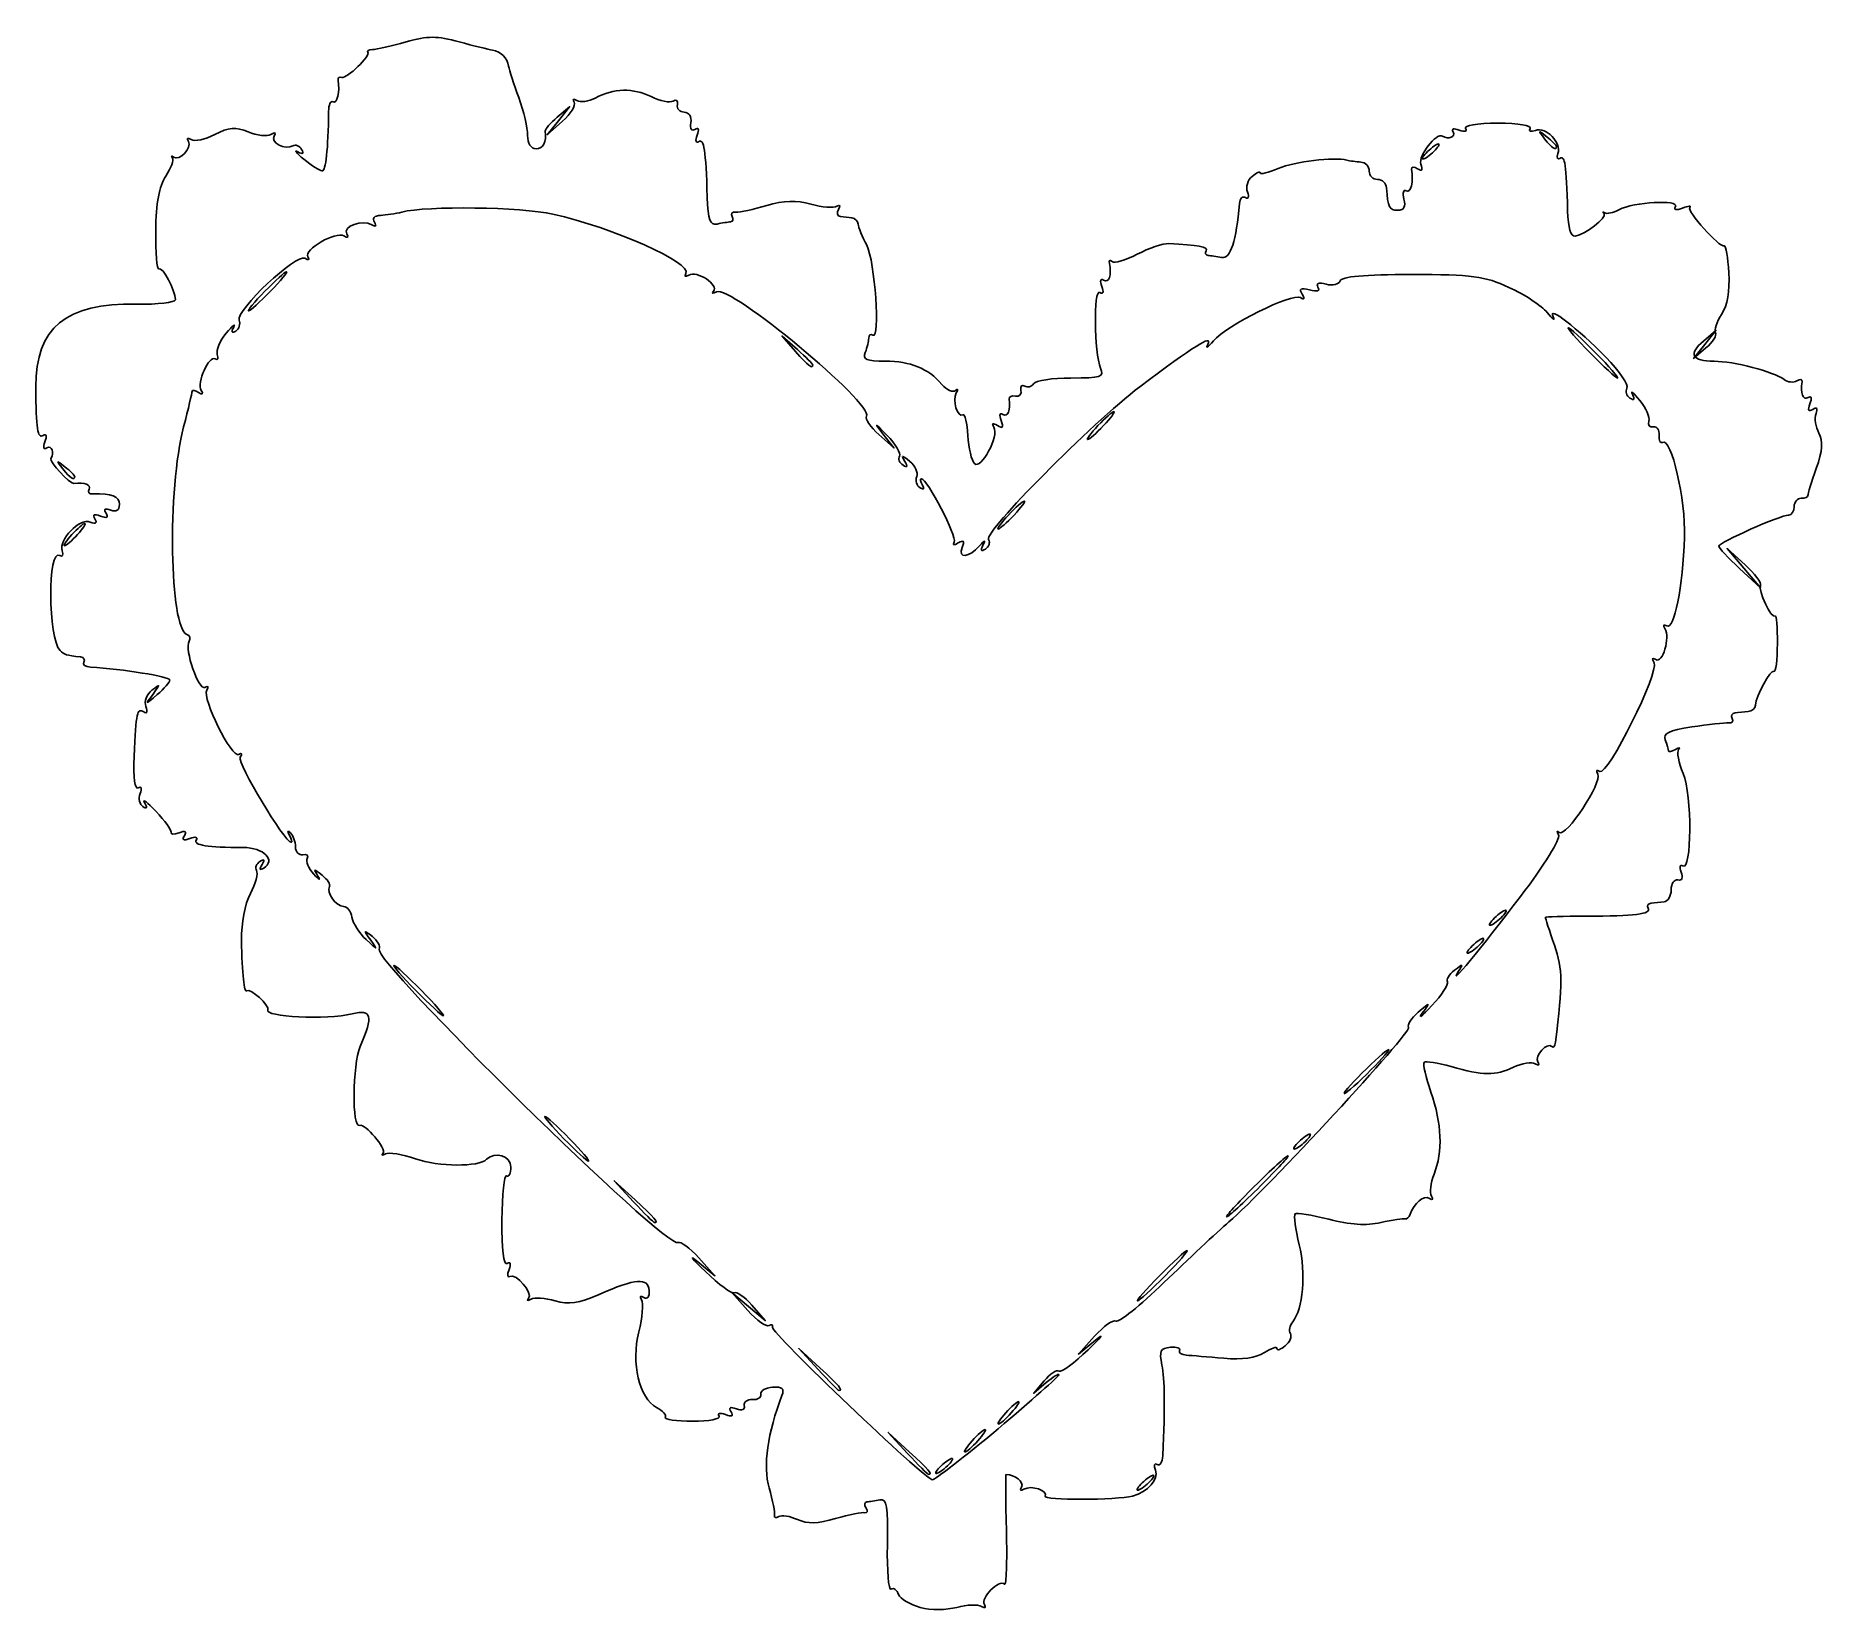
# Model space of a CAD drawing. Header units: centimetres. Extents: x -2.14 to 2.43, y -1.33 to 2.7.
import ezdxf

# ---------------------------------------------------------------- set-up
doc = ezdxf.new("R2010")
doc.units = ezdxf.units.CM
doc.header["$MEASUREMENT"] = 0
doc.layers.add('Layer 1', color=7, linetype='Continuous')

msp = doc.modelspace()

# ---------------------------------------------------------------- linework, layer by layer
at = {"layer": 'Layer 1'}
for points, knots in [([(0.11996, -1.32285), (0.094, -1.31597), (0.06917, -1.30099), (0.06477, -1.28954), (0.06477, -1.28954), (0.06038, -1.2781), (0.05161, -1.27193), (0.04528, -1.27585), (0.04528, -1.27585), (0.03895, -1.27976), (0.03479, -1.22899), (0.03604, -1.16302), (0.03604, -1.16302), (0.03793, -1.06326), (0.0347, -1.04379), (0.01684, -1.04735), (0.01684, -1.04735), (0.00503, -1.0497), (-0.00985, -1.05211), (-0.01622, -1.05271), (-0.01622, -1.05271), (-0.02259, -1.05332), (-0.02372, -1.06041), (-0.01874, -1.06848), (-0.01874, -1.06848), (-0.01375, -1.07655), (-0.01498, -1.08186), (-0.02147, -1.08027), (-0.02147, -1.08027), (-0.02796, -1.07868), (-0.06174, -1.08551), (-0.09653, -1.09543), (-0.09653, -1.09543), (-0.14346, -1.10882), (-0.16868, -1.10943), (-0.19425, -1.09778), (-0.19425, -1.09778), (-0.2132, -1.08914), (-0.23482, -1.08586), (-0.2423, -1.09048), (-0.2423, -1.09048), (-0.24978, -1.09511), (-0.2546, -1.09358), (-0.25302, -1.08709), (-0.25302, -1.08709), (-0.25143, -1.0806), (-0.25766, -1.04904), (-0.26685, -1.01696), (-0.26685, -1.01696), (-0.28278, -0.96138), (-0.27079, -0.8751), (-0.23394, -0.78012), (-0.23394, -0.78012), (-0.22715, -0.76261), (-0.233, -0.75753), (-0.25797, -0.75922), (-0.25797, -0.75922), (-0.27613, -0.76046), (-0.28963, -0.7685), (-0.28797, -0.7771), (-0.28797, -0.7771), (-0.28631, -0.78569), (-0.29597, -0.79188), (-0.30944, -0.79083), (-0.30944, -0.79083), (-0.32291, -0.78979), (-0.3324, -0.79676), (-0.33053, -0.80632), (-0.33053, -0.80632), (-0.32843, -0.81704), (-0.33619, -0.82022), (-0.35077, -0.81463), (-0.35077, -0.81463), (-0.36654, -0.80858), (-0.37101, -0.81108), (-0.36418, -0.82214), (-0.36418, -0.82214), (-0.35727, -0.83331), (-0.36194, -0.83565), (-0.37849, -0.82929), (-0.37849, -0.82929), (-0.39209, -0.82408), (-0.39943, -0.82575), (-0.39492, -0.83304), (-0.39492, -0.83304), (-0.39036, -0.84042), (-0.42017, -0.84621), (-0.46279, -0.84621), (-0.46279, -0.84621), (-0.5046, -0.84621), (-0.53602, -0.8417), (-0.53261, -0.83619), (-0.53261, -0.83619), (-0.5292, -0.83068), (-0.53926, -0.8193), (-0.55495, -0.8109), (-0.55495, -0.8109), (-0.59934, -0.78714), (-0.62046, -0.69719), (-0.60037, -0.61743), (-0.60037, -0.61743), (-0.59121, -0.58102), (-0.5881, -0.54413), (-0.59347, -0.53544), (-0.59347, -0.53544), (-0.59916, -0.52623), (-0.5967, -0.52368), (-0.58757, -0.52933), (-0.58757, -0.52933), (-0.57813, -0.53516), (-0.57272, -0.52813), (-0.57397, -0.51164), (-0.57397, -0.51164), (-0.5765, -0.47803), (-0.60856, -0.4805), (-0.70192, -0.52152), (-0.70192, -0.52152), (-0.75442, -0.54459), (-0.7793, -0.54822), (-0.81492, -0.538), (-0.81492, -0.538), (-0.84004, -0.53079), (-0.86773, -0.52897), (-0.87645, -0.53394), (-0.87645, -0.53394), (-0.88517, -0.53891), (-0.88801, -0.53818), (-0.88275, -0.53231), (-0.88275, -0.53231), (-0.87057, -0.51873), (-0.91497, -0.46584), (-0.93049, -0.47544), (-0.93049, -0.47544), (-0.93687, -0.47938), (-0.93785, -0.47155), (-0.93266, -0.45804), (-0.93266, -0.45804), (-0.92705, -0.4434), (-0.92898, -0.43702), (-0.93743, -0.44224), (-0.93743, -0.44224), (-0.94641, -0.44779), (-0.95135, -0.40695), (-0.95088, -0.33125), (-0.95088, -0.33125), (-0.95047, -0.26538), (-0.94517, -0.21455), (-0.93912, -0.21829), (-0.93912, -0.21829), (-0.93306, -0.22203), (-0.9281, -0.21183), (-0.9281, -0.19562), (-0.9281, -0.19562), (-0.9281, -0.16678), (-0.96843, -0.15397), (-0.99032, -0.17586), (-0.99032, -0.17586), (-1.01031, -0.19585), (-1.1127, -0.19516), (-1.17229, -0.17463), (-1.17229, -0.17463), (-1.20623, -0.16293), (-1.24088, -0.15727), (-1.24928, -0.16205), (-1.24928, -0.16205), (-1.25768, -0.16682), (-1.26038, -0.16606), (-1.25528, -0.16034), (-1.25528, -0.16034), (-1.24565, -0.14957), (-1.30163, -0.0829), (-1.31518, -0.089), (-1.31518, -0.089), (-1.3354, -0.0981), (-1.33411, 0.06521), (-1.31358, 0.11305), (-1.31358, 0.11305), (-1.27972, 0.19196), (-1.284, 0.20901), (-1.33449, 0.1964), (-1.33449, 0.1964), (-1.39888, 0.18031), (-1.56182, 0.18842), (-1.55026, 0.20714), (-1.55026, 0.20714), (-1.54435, 0.21672), (-1.59606, 0.26356), (-1.6039, 0.25573), (-1.6039, 0.25573), (-1.611, 0.24863), (-1.61622, 0.29782), (-1.61772, 0.38586), (-1.61772, 0.38586), (-1.61844, 0.42772), (-1.60889, 0.47771), (-1.59508, 0.5044), (-1.59508, 0.5044), (-1.58195, 0.52979), (-1.5748, 0.55638), (-1.57919, 0.56347), (-1.57919, 0.56347), (-1.58358, 0.57057), (-1.57962, 0.58104), (-1.5704, 0.58674), (-1.5704, 0.58674), (-1.55923, 0.59365), (-1.5575, 0.59086), (-1.56522, 0.57836), (-1.56522, 0.57836), (-1.57272, 0.56622), (-1.5712, 0.56308), (-1.5609, 0.56945), (-1.5609, 0.56945), (-1.52844, 0.58951), (-1.56103, 0.62227), (-1.61347, 0.62229), (-1.61347, 0.62229), (-1.70551, 0.62233), (-1.74164, 0.62817), (-1.73331, 0.64164), (-1.73331, 0.64164), (-1.72881, 0.64893), (-1.73615, 0.6506), (-1.74974, 0.64539), (-1.74974, 0.64539), (-1.7663, 0.63903), (-1.77097, 0.64137), (-1.76406, 0.65254), (-1.76406, 0.65254), (-1.75723, 0.6636), (-1.7617, 0.6661), (-1.77746, 0.66005), (-1.77746, 0.66005), (-1.79047, 0.65506), (-1.79974, 0.65558), (-1.79806, 0.6612), (-1.79806, 0.6612), (-1.79638, 0.66682), (-1.81362, 0.69075), (-1.83637, 0.71438), (-1.83637, 0.71438), (-1.85912, 0.738), (-1.87246, 0.74828), (-1.86601, 0.73722), (-1.86601, 0.73722), (-1.8583, 0.72398), (-1.85973, 0.72047), (-1.87021, 0.72694), (-1.87021, 0.72694), (-1.87895, 0.73234), (-1.88208, 0.74728), (-1.87714, 0.76013), (-1.87714, 0.76013), (-1.87195, 0.77368), (-1.87408, 0.77985), (-1.88222, 0.77482), (-1.88222, 0.77482), (-1.89097, 0.76941), (-1.8948, 0.79956), (-1.89238, 0.8548), (-1.89238, 0.8548), (-1.88733, 0.9702), (-1.88533, 0.97968), (-1.86822, 0.96911), (-1.86822, 0.96911), (-1.8598, 0.9639), (-1.85747, 0.96964), (-1.8626, 0.98301), (-1.8626, 0.98301), (-1.8676, 0.99604), (-1.86098, 1.01389), (-1.84714, 1.02473), (-1.84714, 1.02473), (-1.82492, 1.04211), (-1.82468, 1.04132), (-1.84416, 1.01504), (-1.84416, 1.01504), (-1.86518, 0.98669), (-1.86507, 0.98668), (-1.83342, 1.01368), (-1.83342, 1.01368), (-1.81584, 1.02868), (-1.80146, 1.04548), (-1.80146, 1.05101), (-1.80146, 1.05101), (-1.80146, 1.0595), (-1.92194, 1.07917), (-2.00443, 1.08415), (-2.00443, 1.08415), (-2.01763, 1.08495), (-2.0253, 1.09066), (-2.02148, 1.09685), (-2.02148, 1.09685), (-2.01766, 1.10304), (-2.02135, 1.10891), (-2.02969, 1.10989), (-2.02969, 1.10989), (-2.0665, 1.11423), (-2.0717, 1.11586), (-2.08213, 1.12629), (-2.08213, 1.12629), (-2.11377, 1.15792), (-2.11457, 1.38951), (-2.08297, 1.36999), (-2.08297, 1.36999), (-2.07571, 1.3655), (-2.07301, 1.37078), (-2.07696, 1.38171), (-2.07696, 1.38171), (-2.08713, 1.40981), (-2.0325, 1.46589), (-2.00519, 1.45541), (-2.00519, 1.45541), (-1.9906, 1.44981), (-1.98643, 1.45259), (-1.99314, 1.46344), (-1.99314, 1.46344), (-2.00004, 1.47461), (-1.99538, 1.47695), (-1.97882, 1.47059), (-1.97882, 1.47059), (-1.96226, 1.46424), (-1.95759, 1.46657), (-1.9645, 1.47775), (-1.9645, 1.47775), (-1.9712, 1.48859), (-1.96705, 1.49138), (-1.95253, 1.48581), (-1.95253, 1.48581), (-1.93813, 1.48029), (-1.93031, 1.48538), (-1.93031, 1.50029), (-1.93031, 1.50029), (-1.93031, 1.52124), (-1.94971, 1.52892), (-1.99817, 1.52717), (-1.99817, 1.52717), (-2.00792, 1.52682), (-2.01238, 1.53225), (-2.00806, 1.53923), (-2.00806, 1.53923), (-2.00117, 1.55038), (-2.01975, 1.55757), (-2.04673, 1.5542), (-2.04673, 1.5542), (-2.05777, 1.55282), (-2.1107, 1.60997), (-2.1057, 1.61787), (-2.1057, 1.61787), (-2.09612, 1.633), (-2.10381, 1.6528), (-2.11627, 1.6451), (-2.11627, 1.6451), (-2.12468, 1.6399), (-2.1266, 1.64633), (-2.121, 1.66092), (-2.121, 1.66092), (-2.11558, 1.67505), (-2.11738, 1.6819), (-2.12525, 1.67703), (-2.12525, 1.67703), (-2.14014, 1.66783), (-2.14408, 1.69348), (-2.14427, 1.80104), (-2.14427, 1.80104), (-2.14454, 1.95272), (-2.06768, 2.01607), (-1.88708, 2.013), (-1.88708, 2.013), (-1.83211, 2.01206), (-1.78714, 2.01716), (-1.78714, 2.02434), (-1.78714, 2.02434), (-1.78714, 2.04803), (-1.81978, 2.10952), (-1.82925, 2.10367), (-1.82925, 2.10367), (-1.83437, 2.10051), (-1.83801, 2.1442), (-1.83736, 2.20076), (-1.83736, 2.20076), (-1.83654, 2.27243), (-1.82873, 2.31478), (-1.81161, 2.34053), (-1.81161, 2.34053), (-1.7981, 2.36084), (-1.79028, 2.38178), (-1.79425, 2.38706), (-1.79425, 2.38706), (-1.79821, 2.39234), (-1.79722, 2.39349), (-1.79204, 2.38962), (-1.79204, 2.38962), (-1.77694, 2.37835), (-1.74358, 2.41273), (-1.75372, 2.42912), (-1.75372, 2.42912), (-1.75898, 2.43764), (-1.75603, 2.43976), (-1.74682, 2.43408), (-1.74682, 2.43408), (-1.73796, 2.4286), (-1.71053, 2.43455), (-1.68587, 2.44731), (-1.68587, 2.44731), (-1.64925, 2.46625), (-1.63358, 2.46741), (-1.60041, 2.45367), (-1.60041, 2.45367), (-1.57807, 2.44442), (-1.55196, 2.44169), (-1.5424, 2.4476), (-1.5424, 2.4476), (-1.53193, 2.45407), (-1.5287, 2.45236), (-1.53429, 2.44332), (-1.53429, 2.44332), (-1.54452, 2.42678), (-1.50538, 2.40645), (-1.48617, 2.41832), (-1.48617, 2.41832), (-1.47955, 2.42241), (-1.46948, 2.41821), (-1.46378, 2.40899), (-1.46378, 2.40899), (-1.45689, 2.39784), (-1.46015, 2.39578), (-1.47353, 2.40284), (-1.47353, 2.40284), (-1.48459, 2.40868), (-1.47753, 2.40016), (-1.45784, 2.3839), (-1.45784, 2.3839), (-1.43816, 2.36764), (-1.41722, 2.3542), (-1.41131, 2.35402), (-1.41131, 2.35402), (-1.40184, 2.35374), (-1.39581, 2.40915), (-1.39473, 2.50654), (-1.39473, 2.50654), (-1.39453, 2.52367), (-1.38933, 2.53457), (-1.38316, 2.53075), (-1.38316, 2.53075), (-1.37321, 2.52461), (-1.36564, 2.5572), (-1.37024, 2.58636), (-1.37024, 2.58636), (-1.37118, 2.59227), (-1.36711, 2.59549), (-1.3612, 2.59352), (-1.3612, 2.59352), (-1.3483, 2.58922), (-1.28586, 2.64942), (-1.29439, 2.65795), (-1.29439, 2.65795), (-1.29767, 2.66123), (-1.2923, 2.66423), (-1.28246, 2.66463), (-1.28246, 2.66463), (-1.27261, 2.66502), (-1.23396, 2.67387), (-1.19655, 2.6843), (-1.19655, 2.6843), (-1.14048, 2.69993), (-1.11661, 2.69998), (-1.06054, 2.68461), (-1.06054, 2.68461), (-1.02313, 2.67436), (-0.98466, 2.66462), (-0.97505, 2.66297), (-0.97505, 2.66297), (-0.95283, 2.65916), (-0.93768, 2.64405), (-0.9337, 2.62174), (-0.9337, 2.62174), (-0.93198, 2.61212), (-0.92036, 2.57606), (-0.90787, 2.54161), (-0.90787, 2.54161), (-0.89537, 2.50715), (-0.88515, 2.46366), (-0.88515, 2.44497), (-0.88515, 2.44497), (-0.88515, 2.42429), (-0.87674, 2.41097), (-0.86368, 2.41097), (-0.86368, 2.41097), (-0.84478, 2.41097), (-0.83633, 2.42692), (-0.83994, 2.4558), (-0.83994, 2.4558), (-0.84056, 2.46077), (-0.82682, 2.47687), (-0.80942, 2.49159), (-0.80942, 2.49159), (-0.80942, 2.49159), (-0.77777, 2.51835), (-0.77777, 2.51835), (-0.77777, 2.51835), (-0.77777, 2.51835), (-0.8063, 2.48256), (-0.8063, 2.48256), (-0.8063, 2.48256), (-0.8063, 2.48256), (-0.83484, 2.44677), (-0.83484, 2.44677), (-0.83484, 2.44677), (-0.83484, 2.44677), (-0.79601, 2.48106), (-0.79601, 2.48106), (-0.79601, 2.48106), (-0.77465, 2.49992), (-0.7612, 2.52186), (-0.76611, 2.5298), (-0.76611, 2.5298), (-0.77112, 2.53792), (-0.76792, 2.53985), (-0.7588, 2.53422), (-0.7588, 2.53422), (-0.74988, 2.5287), (-0.72875, 2.53158), (-0.71186, 2.54062), (-0.71186, 2.54062), (-0.66496, 2.56572), (-0.61457, 2.56699), (-0.56892, 2.54422), (-0.56892, 2.54422), (-0.54619, 2.53288), (-0.5209, 2.52773), (-0.51273, 2.53278), (-0.51273, 2.53278), (-0.50456, 2.53783), (-0.49965, 2.53372), (-0.50181, 2.52365), (-0.50181, 2.52365), (-0.50397, 2.51358), (-0.49608, 2.5049), (-0.48427, 2.50436), (-0.48427, 2.50436), (-0.47159, 2.50379), (-0.46465, 2.49268), (-0.46733, 2.47722), (-0.46733, 2.47722), (-0.47002, 2.46172), (-0.46571, 2.45486), (-0.45675, 2.46039), (-0.45675, 2.46039), (-0.44726, 2.46626), (-0.44515, 2.4606), (-0.45107, 2.44516), (-0.45107, 2.44516), (-0.45629, 2.43157), (-0.45462, 2.42423), (-0.44733, 2.42873), (-0.44733, 2.42873), (-0.43348, 2.43729), (-0.42897, 2.40839), (-0.42525, 2.28726), (-0.42525, 2.28726), (-0.42343, 2.22798), (-0.41851, 2.21453), (-0.39994, 2.21815), (-0.39994, 2.21815), (-0.38726, 2.22063), (-0.37168, 2.22315), (-0.36531, 2.22375), (-0.36531, 2.22375), (-0.35893, 2.22435), (-0.35725, 2.23056), (-0.36157, 2.23755), (-0.36157, 2.23755), (-0.36589, 2.24453), (-0.36144, 2.24959), (-0.35168, 2.24879), (-0.35168, 2.24879), (-0.34192, 2.24799), (-0.30645, 2.25543), (-0.27287, 2.26533), (-0.27287, 2.26533), (-0.2289, 2.2783), (-0.1972, 2.27931), (-0.15967, 2.26895), (-0.15967, 2.26895), (-0.131, 2.26103), (-0.10111, 2.25853), (-0.09325, 2.26339), (-0.09325, 2.26339), (-0.0852, 2.26837), (-0.08342, 2.26501), (-0.08918, 2.25569), (-0.08918, 2.25569), (-0.09479, 2.2466), (-0.09257, 2.23836), (-0.08423, 2.23738), (-0.08423, 2.23738), (-0.07589, 2.23639), (-0.06262, 2.23478), (-0.05475, 2.2338), (-0.05475, 2.2338), (-0.04687, 2.23281), (-0.03976, 2.22556), (-0.03895, 2.21769), (-0.03895, 2.21769), (-0.03813, 2.20981), (-0.02822, 2.1855), (-0.01693, 2.16366), (-0.01693, 2.16366), (0.00423, 2.12274), (0.0181, 1.92169), (-0.00106, 1.93355), (-0.00106, 1.93355), (-0.00697, 1.9372), (-0.0118, 1.9339), (-0.0118, 1.9262), (-0.0118, 1.9262), (-0.0118, 1.91851), (-0.01571, 1.90202), (-0.02049, 1.88956), (-0.02049, 1.88956), (-0.02756, 1.87114), (-0.01803, 1.86692), (0.03056, 1.86692), (0.03056, 1.86692), (0.09521, 1.86692), (0.13971, 1.84876), (0.17578, 1.80766), (0.17578, 1.80766), (0.18839, 1.79329), (0.20392, 1.78625), (0.21029, 1.79201), (0.21029, 1.79201), (0.21666, 1.79777), (0.21759, 1.79502), (0.21237, 1.78588), (0.21237, 1.78588), (0.20153, 1.76694), (0.21551, 1.72101), (0.22952, 1.72952), (0.22952, 1.72952), (0.2346, 1.73261), (0.24031, 1.7088), (0.24221, 1.67659), (0.24221, 1.67659), (0.24411, 1.64439), (0.25162, 1.61209), (0.25889, 1.60482), (0.25889, 1.60482), (0.27571, 1.588), (0.32255, 1.67536), (0.30871, 1.69774), (0.30871, 1.69774), (0.30218, 1.70831), (0.30528, 1.70982), (0.31772, 1.70213), (0.31772, 1.70213), (0.3316, 1.69355), (0.33416, 1.69699), (0.32726, 1.71498), (0.32726, 1.71498), (0.32166, 1.72957), (0.32357, 1.736), (0.33198, 1.7308), (0.33198, 1.7308), (0.34472, 1.72293), (0.35232, 1.74185), (0.34783, 1.77027), (0.34783, 1.77027), (0.3469, 1.77618), (0.35419, 1.7794), (0.36403, 1.77743), (0.36403, 1.77743), (0.37387, 1.77546), (0.38016, 1.78239), (0.37799, 1.79281), (0.37799, 1.79281), (0.37583, 1.80324), (0.38022, 1.80797), (0.38774, 1.80332), (0.38774, 1.80332), (0.39527, 1.79867), (0.40547, 1.80141), (0.41042, 1.80941), (0.41042, 1.80941), (0.41536, 1.81742), (0.45838, 1.82396), (0.506, 1.82396), (0.506, 1.82396), (0.58296, 1.82396), (0.59141, 1.82675), (0.58199, 1.84902), (0.58199, 1.84902), (0.56511, 1.88891), (0.56344, 2.05316), (0.58002, 2.04291), (0.58002, 2.04291), (0.58868, 2.03756), (0.59065, 2.04379), (0.58497, 2.05859), (0.58497, 2.05859), (0.57937, 2.07319), (0.58129, 2.07961), (0.58969, 2.07442), (0.58969, 2.07442), (0.60325, 2.06604), (0.61045, 2.08721), (0.60435, 2.11747), (0.60435, 2.11747), (0.60276, 2.12534), (0.60586, 2.12739), (0.61123, 2.12202), (0.61123, 2.12202), (0.6166, 2.11664), (0.64557, 2.12506), (0.6756, 2.14071), (0.6756, 2.14071), (0.70564, 2.15636), (0.74204, 2.16863), (0.75651, 2.16796), (0.75651, 2.16796), (0.83128, 2.16454), (0.85819, 2.15939), (0.85219, 2.14968), (0.85219, 2.14968), (0.84854, 2.14378), (0.85076, 2.13845), (0.85713, 2.13785), (0.85713, 2.13785), (0.8635, 2.13725), (0.87923, 2.13471), (0.89209, 2.1322), (0.89209, 2.1322), (0.91406, 2.12793), (0.92957, 2.17529), (0.93732, 2.27033), (0.93732, 2.27033), (0.9384, 2.28353), (0.94544, 2.29053), (0.95296, 2.28588), (0.95296, 2.28588), (0.96062, 2.28114), (0.9628, 2.28744), (0.9579, 2.3002), (0.9579, 2.3002), (0.9531, 2.31273), (0.95844, 2.33068), (0.96979, 2.34009), (0.96979, 2.34009), (0.98113, 2.34951), (0.99041, 2.35353), (0.99041, 2.34903), (0.99041, 2.34903), (0.99041, 2.34453), (1.01135, 2.34958), (1.03694, 2.36026), (1.03694, 2.36026), (1.07972, 2.37811), (1.17817, 2.39006), (1.21233, 2.38154), (1.21233, 2.38154), (1.2202, 2.37958), (1.23631, 2.37734), (1.24812, 2.37656), (1.24812, 2.37656), (1.25993, 2.37578), (1.2696, 2.36549), (1.2696, 2.35368), (1.2696, 2.35368), (1.2696, 2.34188), (1.27925, 2.33223), (1.29106, 2.33223), (1.29106, 2.33223), (1.30286, 2.33223), (1.31315, 2.32256), (1.31393, 2.31075), (1.31393, 2.31075), (1.31724, 2.26067), (1.32087, 2.25348), (1.34286, 2.25348), (1.34286, 2.25348), (1.35896, 2.25348), (1.36372, 2.2622), (1.35851, 2.28214), (1.35851, 2.28214), (1.35439, 2.2979), (1.35686, 2.30718), (1.364, 2.30277), (1.364, 2.30277), (1.3756, 2.29559), (1.38374, 2.32716), (1.37832, 2.35835), (1.37832, 2.35835), (1.37719, 2.36484), (1.38397, 2.36539), (1.39337, 2.35958), (1.39337, 2.35958), (1.40483, 2.3525), (1.40763, 2.35643), (1.40185, 2.37149), (1.40185, 2.37149), (1.39423, 2.39135), (1.4418, 2.45295), (1.45723, 2.44319), (1.45723, 2.44319), (1.47236, 2.43361), (1.49216, 2.4413), (1.48446, 2.45376), (1.48446, 2.45376), (1.47926, 2.46217), (1.48569, 2.46409), (1.50028, 2.45849), (1.50028, 2.45849), (1.5143, 2.45311), (1.52125, 2.45489), (1.51646, 2.46263), (1.51646, 2.46263), (1.51152, 2.47063), (1.54534, 2.4762), (1.5989, 2.4762), (1.5989, 2.4762), (1.65246, 2.4762), (1.68628, 2.47063), (1.68133, 2.46263), (1.68133, 2.46263), (1.6767, 2.45513), (1.68301, 2.45292), (1.69542, 2.45768), (1.69542, 2.45768), (1.72247, 2.46806), (1.76273, 2.42625), (1.75266, 2.39824), (1.75266, 2.39824), (1.74873, 2.3873), (1.75118, 2.38186), (1.75811, 2.38614), (1.75811, 2.38614), (1.77085, 2.39401), (1.77405, 2.37183), (1.77758, 2.25129), (1.77758, 2.25129), (1.77883, 2.20854), (1.78567, 2.18558), (1.79669, 2.18719), (1.79669, 2.18719), (1.82344, 2.19112), (1.87871, 2.23349), (1.87083, 2.24403), (1.87083, 2.24403), (1.86695, 2.24923), (1.86783, 2.25049), (1.87281, 2.24683), (1.87281, 2.24683), (1.87778, 2.24317), (1.89414, 2.24675), (1.90917, 2.25479), (1.90917, 2.25479), (1.94601, 2.27451), (2.06524, 2.28105), (2.05392, 2.26273), (2.05392, 2.26273), (2.0486, 2.25412), (2.05572, 2.25265), (2.07216, 2.25896), (2.07216, 2.25896), (2.08699, 2.26466), (2.09531, 2.26549), (2.09064, 2.26082), (2.09064, 2.26082), (2.08175, 2.25193), (2.16627, 2.15728), (2.17878, 2.16211), (2.17878, 2.16211), (2.18274, 2.16364), (2.18793, 2.1327), (2.19032, 2.09336), (2.19032, 2.09336), (2.19322, 2.04571), (2.18703, 2.01017), (2.17179, 1.98692), (2.17179, 1.98692), (2.15921, 1.96772), (2.15226, 1.94661), (2.15634, 1.94001), (2.15634, 1.94001), (2.16042, 1.93341), (2.14941, 1.91588), (2.13188, 1.90104), (2.13188, 1.90104), (2.13188, 1.90104), (2.1, 1.87407), (2.1, 1.87407), (2.1, 1.87407), (2.1, 1.87407), (2.12864, 1.90987), (2.12864, 1.90987), (2.12864, 1.90987), (2.12864, 1.90987), (2.15727, 1.94566), (2.15727, 1.94566), (2.15727, 1.94566), (2.15727, 1.94566), (2.12539, 1.91869), (2.12539, 1.91869), (2.12539, 1.91869), (2.08578, 1.88518), (2.09548, 1.86692), (2.15288, 1.86692), (2.15288, 1.86692), (2.20251, 1.86692), (2.30588, 1.83998), (2.33203, 1.82022), (2.33203, 1.82022), (2.34153, 1.81305), (2.35618, 1.81144), (2.3646, 1.81664), (2.3646, 1.81664), (2.37301, 1.82184), (2.37898, 1.82078), (2.37785, 1.81429), (2.37785, 1.81429), (2.37283, 1.78542), (2.38036, 1.76573), (2.39334, 1.77375), (2.39334, 1.77375), (2.40175, 1.77895), (2.40367, 1.77252), (2.39807, 1.75793), (2.39807, 1.75793), (2.39171, 1.74137), (2.39405, 1.73671), (2.40523, 1.74361), (2.40523, 1.74361), (2.41587, 1.75019), (2.41891, 1.74631), (2.41371, 1.73276), (2.41371, 1.73276), (2.40926, 1.72116), (2.41247, 1.69885), (2.42085, 1.68319), (2.42085, 1.68319), (2.43216, 1.66206), (2.43044, 1.6387), (2.41417, 1.59259), (2.41417, 1.59259), (2.40211, 1.55842), (2.39253, 1.52724), (2.39288, 1.5233), (2.39288, 1.5233), (2.39322, 1.51936), (2.38545, 1.51614), (2.37561, 1.51614), (2.37561, 1.51614), (2.36577, 1.51614), (2.35771, 1.50648), (2.35771, 1.49467), (2.35771, 1.49467), (2.35771, 1.48285), (2.35127, 1.47314), (2.3434, 1.47309), (2.3434, 1.47309), (2.3224, 1.47293), (2.16496, 1.40298), (2.16467, 1.39367), (2.16467, 1.39367), (2.16454, 1.38931), (2.18858, 1.36354), (2.21809, 1.33641), (2.21809, 1.33641), (2.21809, 1.33641), (2.27175, 1.28707), (2.27175, 1.28707), (2.27175, 1.28707), (2.27175, 1.28707), (2.22883, 1.33718), (2.22883, 1.33718), (2.22883, 1.33718), (2.22883, 1.33718), (2.1859, 1.38729), (2.1859, 1.38729), (2.1859, 1.38729), (2.1859, 1.38729), (2.23193, 1.34572), (2.23193, 1.34572), (2.23193, 1.34572), (2.25724, 1.32286), (2.27499, 1.29937), (2.27138, 1.29352), (2.27138, 1.29352), (2.26395, 1.28151), (2.3001, 1.2056), (2.30901, 1.2145), (2.30901, 1.2145), (2.31217, 1.21767), (2.31476, 1.18597), (2.31476, 1.14407), (2.31476, 1.14407), (2.31476, 1.10217), (2.31087, 1.07029), (2.30612, 1.07323), (2.30612, 1.07323), (2.29715, 1.07877), (2.26031, 1.01157), (2.25851, 0.9864), (2.25851, 0.9864), (2.25795, 0.97853), (2.24944, 0.97128), (2.23959, 0.9703), (2.23959, 0.9703), (2.22975, 0.96931), (2.21488, 0.9677), (2.20654, 0.96672), (2.20654, 0.96672), (2.1982, 0.96573), (2.19491, 0.95921), (2.19922, 0.95223), (2.19922, 0.95223), (2.20354, 0.94524), (2.19909, 0.94024), (2.18933, 0.94111), (2.18933, 0.94111), (2.17957, 0.94198), (2.13733, 0.93737), (2.09546, 0.93086), (2.09546, 0.93086), (2.03693, 0.92176), (2.0212, 0.91413), (2.02745, 0.89785), (2.02745, 0.89785), (2.03192, 0.88621), (2.03557, 0.87361), (2.03557, 0.86985), (2.03557, 0.86985), (2.03557, 0.86609), (2.04363, 0.86765), (2.05347, 0.87332), (2.05347, 0.87332), (2.06331, 0.87898), (2.06708, 0.87883), (2.06185, 0.87299), (2.06185, 0.87299), (2.05661, 0.86715), (2.06186, 0.83956), (2.07351, 0.81168), (2.07351, 0.81168), (2.0966, 0.75642), (2.09578, 0.56061), (2.07251, 0.57494), (2.07251, 0.57494), (2.06527, 0.57941), (2.06343, 0.57241), (2.06842, 0.55941), (2.06842, 0.55941), (2.07401, 0.54482), (2.07083, 0.53706), (2.06011, 0.53916), (2.06011, 0.53916), (2.05055, 0.54103), (2.04272, 0.52968), (2.04271, 0.51393), (2.04271, 0.51393), (2.0427, 0.49818), (2.03465, 0.48449), (2.02482, 0.48351), (2.02482, 0.48351), (2.01498, 0.48252), (2.00012, 0.48091), (1.99178, 0.47993), (1.99178, 0.47993), (1.98344, 0.47895), (1.97974, 0.47308), (1.98357, 0.46689), (1.98357, 0.46689), (1.99284, 0.45188), (1.94945, 0.44633), (1.82439, 0.44651), (1.82439, 0.44651), (1.7673, 0.4466), (1.72059, 0.44523), (1.72059, 0.44348), (1.72059, 0.44348), (1.72059, 0.44172), (1.73102, 0.4097), (1.74376, 0.3723), (1.74376, 0.3723), (1.76518, 0.30943), (1.76559, 0.27492), (1.74669, 0.12379), (1.74669, 0.12379), (1.74546, 0.11394), (1.74129, 0.10906), (1.73742, 0.11292), (1.73742, 0.11292), (1.72503, 0.12531), (1.69192, 0.08891), (1.70149, 0.07342), (1.70149, 0.07342), (1.70675, 0.0649), (1.7038, 0.06278), (1.69459, 0.06847), (1.69459, 0.06847), (1.68573, 0.07395), (1.66058, 0.07009), (1.63869, 0.0599), (1.63869, 0.0599), (1.59134, 0.03787), (1.56233, 0.03817), (1.47933, 0.06157), (1.47933, 0.06157), (1.44507, 0.07123), (1.41401, 0.0761), (1.4103, 0.0724), (1.4103, 0.0724), (1.40659, 0.06869), (1.41443, 0.03444), (1.42772, -0.00371), (1.42772, -0.00371), (1.45575, -0.0842), (1.45853, -0.15645), (1.43579, -0.21387), (1.43579, -0.21387), (1.42695, -0.23619), (1.42399, -0.26134), (1.4292, -0.26977), (1.4292, -0.26977), (1.43444, -0.27825), (1.432, -0.28098), (1.42376, -0.27589), (1.42376, -0.27589), (1.40927, -0.26693), (1.38431, -0.28753), (1.37462, -0.31647), (1.37462, -0.31647), (1.37198, -0.32434), (1.3662, -0.32958), (1.36178, -0.32811), (1.36178, -0.32811), (1.35736, -0.32663), (1.32931, -0.33094), (1.29944, -0.33767), (1.29944, -0.33767), (1.26221, -0.34607), (1.22021, -0.34343), (1.16585, -0.32927), (1.16585, -0.32927), (1.12224, -0.31791), (1.08353, -0.31164), (1.07982, -0.31535), (1.07982, -0.31535), (1.07612, -0.31905), (1.08094, -0.35482), (1.09054, -0.39483), (1.09054, -0.39483), (1.10817, -0.46832), (1.10043, -0.55922), (1.0738, -0.59145), (1.0738, -0.59145), (1.06595, -0.60095), (1.06324, -0.61471), (1.06777, -0.62204), (1.06777, -0.62204), (1.0723, -0.62937), (1.06641, -0.64333), (1.05468, -0.65306), (1.05468, -0.65306), (1.04296, -0.66279), (1.03336, -0.666), (1.03336, -0.66019), (1.03336, -0.66019), (1.03336, -0.65438), (1.01887, -0.65899), (1.00115, -0.67043), (1.00115, -0.67043), (0.97979, -0.68423), (0.94482, -0.68917), (0.89735, -0.68509), (0.89735, -0.68509), (0.85798, -0.68172), (0.81496, -0.67816), (0.80176, -0.67719), (0.80176, -0.67719), (0.78856, -0.67622), (0.78064, -0.67075), (0.78417, -0.66504), (0.78417, -0.66504), (0.7877, -0.65933), (0.77704, -0.65568), (0.76048, -0.65693), (0.76048, -0.65693), (0.73491, -0.65885), (0.73166, -0.66574), (0.73889, -0.70259), (0.73889, -0.70259), (0.74623, -0.74), (0.74688, -0.80455), (0.74121, -0.93432), (0.74121, -0.93432), (0.74047, -0.95129), (0.73393, -0.96151), (0.72669, -0.95703), (0.72669, -0.95703), (0.71944, -0.95255), (0.71745, -0.95914), (0.72226, -0.97167), (0.72226, -0.97167), (0.73138, -0.99543), (0.70374, -1.02635), (0.66325, -1.03769), (0.66325, -1.03769), (0.62447, -1.04854), (0.43336, -1.04894), (0.44003, -1.03815), (0.44003, -1.03815), (0.44886, -1.02385), (0.40374, -1.00896), (0.38558, -1.02018), (0.38558, -1.02018), (0.37715, -1.0254), (0.37449, -1.02289), (0.37963, -1.01457), (0.37963, -1.01457), (0.38688, -1.00284), (0.36177, -0.98222), (0.34022, -0.98222), (0.34022, -0.98222), (0.33826, -0.98222), (0.33844, -1.04738), (0.34063, -1.12702), (0.34063, -1.12702), (0.34282, -1.20665), (0.34064, -1.26785), (0.33579, -1.263), (0.33579, -1.263), (0.32234, -1.24954), (0.27395, -1.29897), (0.28426, -1.31565), (0.28426, -1.31565), (0.28939, -1.32396), (0.28624, -1.32591), (0.27695, -1.32016), (0.27695, -1.32016), (0.26797, -1.31461), (0.23959, -1.31575), (0.21389, -1.3227), (0.21389, -1.3227), (0.18714, -1.32994), (0.14699, -1.33), (0.11996, -1.32285)], [0, 0, 0, 0, 0.0031949, 0.0031949, 0.0031949, 0.0031949, 0.0063898, 0.0063898, 0.0063898, 0.0063898, 0.0095847, 0.0095847, 0.0095847, 0.0095847, 0.0127796, 0.0127796, 0.0127796, 0.0127796, 0.0159744, 0.0159744, 0.0159744, 0.0159744, 0.0191693, 0.0191693, 0.0191693, 0.0191693, 0.0223642, 0.0223642, 0.0223642, 0.0223642, 0.0255591, 0.0255591, 0.0255591, 0.0255591, 0.028754, 0.028754, 0.028754, 0.028754, 0.0319489, 0.0319489, 0.0319489, 0.0319489, 0.0351438, 0.0351438, 0.0351438, 0.0351438, 0.0383387, 0.0383387, 0.0383387, 0.0383387, 0.0415335, 0.0415335, 0.0415335, 0.0415335, 0.0447284, 0.0447284, 0.0447284, 0.0447284, 0.0479233, 0.0479233, 0.0479233, 0.0479233, 0.0511182, 0.0511182, 0.0511182, 0.0511182, 0.0543131, 0.0543131, 0.0543131, 0.0543131, 0.057508, 0.057508, 0.057508, 0.057508, 0.0607029, 0.0607029, 0.0607029, 0.0607029, 0.0638978, 0.0638978, 0.0638978, 0.0638978, 0.0670927, 0.0670927, 0.0670927, 0.0670927, 0.0702875, 0.0702875, 0.0702875, 0.0702875, 0.0734824, 0.0734824, 0.0734824, 0.0734824, 0.0766773, 0.0766773, 0.0766773, 0.0766773, 0.0798722, 0.0798722, 0.0798722, 0.0798722, 0.0830671, 0.0830671, 0.0830671, 0.0830671, 0.086262, 0.086262, 0.086262, 0.086262, 0.0894569, 0.0894569, 0.0894569, 0.0894569, 0.0926518, 0.0926518, 0.0926518, 0.0926518, 0.0958466, 0.0958466, 0.0958466, 0.0958466, 0.0990415, 0.0990415, 0.0990415, 0.0990415, 0.1022364, 0.1022364, 0.1022364, 0.1022364, 0.1054313, 0.1054313, 0.1054313, 0.1054313, 0.1086262, 0.1086262, 0.1086262, 0.1086262, 0.1118211, 0.1118211, 0.1118211, 0.1118211, 0.115016, 0.115016, 0.115016, 0.115016, 0.1182109, 0.1182109, 0.1182109, 0.1182109, 0.1214058, 0.1214058, 0.1214058, 0.1214058, 0.1246006, 0.1246006, 0.1246006, 0.1246006, 0.1277955, 0.1277955, 0.1277955, 0.1277955, 0.1309904, 0.1309904, 0.1309904, 0.1309904, 0.1341853, 0.1341853, 0.1341853, 0.1341853, 0.1373802, 0.1373802, 0.1373802, 0.1373802, 0.1405751, 0.1405751, 0.1405751, 0.1405751, 0.14377, 0.14377, 0.14377, 0.14377, 0.1469649, 0.1469649, 0.1469649, 0.1469649, 0.1501597, 0.1501597, 0.1501597, 0.1501597, 0.1533546, 0.1533546, 0.1533546, 0.1533546, 0.1565495, 0.1565495, 0.1565495, 0.1565495, 0.1597444, 0.1597444, 0.1597444, 0.1597444, 0.1629393, 0.1629393, 0.1629393, 0.1629393, 0.1661342, 0.1661342, 0.1661342, 0.1661342, 0.1693291, 0.1693291, 0.1693291, 0.1693291, 0.172524, 0.172524, 0.172524, 0.172524, 0.1757188, 0.1757188, 0.1757188, 0.1757188, 0.1789137, 0.1789137, 0.1789137, 0.1789137, 0.1821086, 0.1821086, 0.1821086, 0.1821086, 0.1853035, 0.1853035, 0.1853035, 0.1853035, 0.1884984, 0.1884984, 0.1884984, 0.1884984, 0.1916933, 0.1916933, 0.1916933, 0.1916933, 0.1948882, 0.1948882, 0.1948882, 0.1948882, 0.1980831, 0.1980831, 0.1980831, 0.1980831, 0.201278, 0.201278, 0.201278, 0.201278, 0.2044728, 0.2044728, 0.2044728, 0.2044728, 0.2076677, 0.2076677, 0.2076677, 0.2076677, 0.2108626, 0.2108626, 0.2108626, 0.2108626, 0.2140575, 0.2140575, 0.2140575, 0.2140575, 0.2172524, 0.2172524, 0.2172524, 0.2172524, 0.2204473, 0.2204473, 0.2204473, 0.2204473, 0.2236422, 0.2236422, 0.2236422, 0.2236422, 0.2268371, 0.2268371, 0.2268371, 0.2268371, 0.2300319, 0.2300319, 0.2300319, 0.2300319, 0.2332268, 0.2332268, 0.2332268, 0.2332268, 0.2364217, 0.2364217, 0.2364217, 0.2364217, 0.2396166, 0.2396166, 0.2396166, 0.2396166, 0.2428115, 0.2428115, 0.2428115, 0.2428115, 0.2460064, 0.2460064, 0.2460064, 0.2460064, 0.2492013, 0.2492013, 0.2492013, 0.2492013, 0.2523962, 0.2523962, 0.2523962, 0.2523962, 0.2555911, 0.2555911, 0.2555911, 0.2555911, 0.2587859, 0.2587859, 0.2587859, 0.2587859, 0.2619808, 0.2619808, 0.2619808, 0.2619808, 0.2651757, 0.2651757, 0.2651757, 0.2651757, 0.2683706, 0.2683706, 0.2683706, 0.2683706, 0.2715655, 0.2715655, 0.2715655, 0.2715655, 0.2747604, 0.2747604, 0.2747604, 0.2747604, 0.2779553, 0.2779553, 0.2779553, 0.2779553, 0.2811502, 0.2811502, 0.2811502, 0.2811502, 0.284345, 0.284345, 0.284345, 0.284345, 0.2875399, 0.2875399, 0.2875399, 0.2875399, 0.2907348, 0.2907348, 0.2907348, 0.2907348, 0.2939297, 0.2939297, 0.2939297, 0.2939297, 0.2971246, 0.2971246, 0.2971246, 0.2971246, 0.3003195, 0.3003195, 0.3003195, 0.3003195, 0.3035144, 0.3035144, 0.3035144, 0.3035144, 0.3067093, 0.3067093, 0.3067093, 0.3067093, 0.3099042, 0.3099042, 0.3099042, 0.3099042, 0.313099, 0.313099, 0.313099, 0.313099, 0.3162939, 0.3162939, 0.3162939, 0.3162939, 0.3194888, 0.3194888, 0.3194888, 0.3194888, 0.3226837, 0.3226837, 0.3226837, 0.3226837, 0.3258786, 0.3258786, 0.3258786, 0.3258786, 0.3290735, 0.3290735, 0.3290735, 0.3290735, 0.3322684, 0.3322684, 0.3322684, 0.3322684, 0.3354633, 0.3354633, 0.3354633, 0.3354633, 0.3386581, 0.3386581, 0.3386581, 0.3386581, 0.341853, 0.341853, 0.341853, 0.341853, 0.3450479, 0.3450479, 0.3450479, 0.3450479, 0.3482428, 0.3482428, 0.3482428, 0.3482428, 0.3514377, 0.3514377, 0.3514377, 0.3514377, 0.3546326, 0.3546326, 0.3546326, 0.3546326, 0.3578275, 0.3578275, 0.3578275, 0.3578275, 0.3610224, 0.3610224, 0.3610224, 0.3610224, 0.3642173, 0.3642173, 0.3642173, 0.3642173, 0.3674121, 0.3674121, 0.3674121, 0.3674121, 0.370607, 0.370607, 0.370607, 0.370607, 0.3738019, 0.3738019, 0.3738019, 0.3738019, 0.3769968, 0.3769968, 0.3769968, 0.3769968, 0.3801917, 0.3801917, 0.3801917, 0.3801917, 0.3833866, 0.3833866, 0.3833866, 0.3833866, 0.3865815, 0.3865815, 0.3865815, 0.3865815, 0.3897764, 0.3897764, 0.3897764, 0.3897764, 0.3929712, 0.3929712, 0.3929712, 0.3929712, 0.3961661, 0.3961661, 0.3961661, 0.3961661, 0.399361, 0.399361, 0.399361, 0.399361, 0.4025559, 0.4025559, 0.4025559, 0.4025559, 0.4057508, 0.4057508, 0.4057508, 0.4057508, 0.4089457, 0.4089457, 0.4089457, 0.4089457, 0.4121406, 0.4121406, 0.4121406, 0.4121406, 0.4153355, 0.4153355, 0.4153355, 0.4153355, 0.4185304, 0.4185304, 0.4185304, 0.4185304, 0.4217252, 0.4217252, 0.4217252, 0.4217252, 0.4249201, 0.4249201, 0.4249201, 0.4249201, 0.428115, 0.428115, 0.428115, 0.428115, 0.4313099, 0.4313099, 0.4313099, 0.4313099, 0.4345048, 0.4345048, 0.4345048, 0.4345048, 0.4376997, 0.4376997, 0.4376997, 0.4376997, 0.4408946, 0.4408946, 0.4408946, 0.4408946, 0.4440895, 0.4440895, 0.4440895, 0.4440895, 0.4472843, 0.4472843, 0.4472843, 0.4472843, 0.4504792, 0.4504792, 0.4504792, 0.4504792, 0.4536741, 0.4536741, 0.4536741, 0.4536741, 0.456869, 0.456869, 0.456869, 0.456869, 0.4600639, 0.4600639, 0.4600639, 0.4600639, 0.4632588, 0.4632588, 0.4632588, 0.4632588, 0.4664537, 0.4664537, 0.4664537, 0.4664537, 0.4696486, 0.4696486, 0.4696486, 0.4696486, 0.4728435, 0.4728435, 0.4728435, 0.4728435, 0.4760383, 0.4760383, 0.4760383, 0.4760383, 0.4792332, 0.4792332, 0.4792332, 0.4792332, 0.4824281, 0.4824281, 0.4824281, 0.4824281, 0.485623, 0.485623, 0.485623, 0.485623, 0.4888179, 0.4888179, 0.4888179, 0.4888179, 0.4920128, 0.4920128, 0.4920128, 0.4920128, 0.4952077, 0.4952077, 0.4952077, 0.4952077, 0.4984026, 0.4984026, 0.4984026, 0.4984026, 0.5015974, 0.5015974, 0.5015974, 0.5015974, 0.5047923, 0.5047923, 0.5047923, 0.5047923, 0.5079872, 0.5079872, 0.5079872, 0.5079872, 0.5111821, 0.5111821, 0.5111821, 0.5111821, 0.514377, 0.514377, 0.514377, 0.514377, 0.5175719, 0.5175719, 0.5175719, 0.5175719, 0.5207668, 0.5207668, 0.5207668, 0.5207668, 0.5239617, 0.5239617, 0.5239617, 0.5239617, 0.5271565, 0.5271565, 0.5271565, 0.5271565, 0.5303514, 0.5303514, 0.5303514, 0.5303514, 0.5335463, 0.5335463, 0.5335463, 0.5335463, 0.5367412, 0.5367412, 0.5367412, 0.5367412, 0.5399361, 0.5399361, 0.5399361, 0.5399361, 0.543131, 0.543131, 0.543131, 0.543131, 0.5463259, 0.5463259, 0.5463259, 0.5463259, 0.5495208, 0.5495208, 0.5495208, 0.5495208, 0.5527157, 0.5527157, 0.5527157, 0.5527157, 0.5559105, 0.5559105, 0.5559105, 0.5559105, 0.5591054, 0.5591054, 0.5591054, 0.5591054, 0.5623003, 0.5623003, 0.5623003, 0.5623003, 0.5654952, 0.5654952, 0.5654952, 0.5654952, 0.5686901, 0.5686901, 0.5686901, 0.5686901, 0.571885, 0.571885, 0.571885, 0.571885, 0.5750799, 0.5750799, 0.5750799, 0.5750799, 0.5782748, 0.5782748, 0.5782748, 0.5782748, 0.5814696, 0.5814696, 0.5814696, 0.5814696, 0.5846645, 0.5846645, 0.5846645, 0.5846645, 0.5878594, 0.5878594, 0.5878594, 0.5878594, 0.5910543, 0.5910543, 0.5910543, 0.5910543, 0.5942492, 0.5942492, 0.5942492, 0.5942492, 0.5974441, 0.5974441, 0.5974441, 0.5974441, 0.600639, 0.600639, 0.600639, 0.600639, 0.6038339, 0.6038339, 0.6038339, 0.6038339, 0.6070288, 0.6070288, 0.6070288, 0.6070288, 0.6102236, 0.6102236, 0.6102236, 0.6102236, 0.6134185, 0.6134185, 0.6134185, 0.6134185, 0.6166134, 0.6166134, 0.6166134, 0.6166134, 0.6198083, 0.6198083, 0.6198083, 0.6198083, 0.6230032, 0.6230032, 0.6230032, 0.6230032, 0.6261981, 0.6261981, 0.6261981, 0.6261981, 0.629393, 0.629393, 0.629393, 0.629393, 0.6325879, 0.6325879, 0.6325879, 0.6325879, 0.6357827, 0.6357827, 0.6357827, 0.6357827, 0.6389776, 0.6389776, 0.6389776, 0.6389776, 0.6421725, 0.6421725, 0.6421725, 0.6421725, 0.6453674, 0.6453674, 0.6453674, 0.6453674, 0.6485623, 0.6485623, 0.6485623, 0.6485623, 0.6517572, 0.6517572, 0.6517572, 0.6517572, 0.6549521, 0.6549521, 0.6549521, 0.6549521, 0.658147, 0.658147, 0.658147, 0.658147, 0.6613419, 0.6613419, 0.6613419, 0.6613419, 0.6645367, 0.6645367, 0.6645367, 0.6645367, 0.6677316, 0.6677316, 0.6677316, 0.6677316, 0.6709265, 0.6709265, 0.6709265, 0.6709265, 0.6741214, 0.6741214, 0.6741214, 0.6741214, 0.6773163, 0.6773163, 0.6773163, 0.6773163, 0.6805112, 0.6805112, 0.6805112, 0.6805112, 0.6837061, 0.6837061, 0.6837061, 0.6837061, 0.686901, 0.686901, 0.686901, 0.686901, 0.6900958, 0.6900958, 0.6900958, 0.6900958, 0.6932907, 0.6932907, 0.6932907, 0.6932907, 0.6964856, 0.6964856, 0.6964856, 0.6964856, 0.6996805, 0.6996805, 0.6996805, 0.6996805, 0.7028754, 0.7028754, 0.7028754, 0.7028754, 0.7060703, 0.7060703, 0.7060703, 0.7060703, 0.7092652, 0.7092652, 0.7092652, 0.7092652, 0.7124601, 0.7124601, 0.7124601, 0.7124601, 0.715655, 0.715655, 0.715655, 0.715655, 0.7188498, 0.7188498, 0.7188498, 0.7188498, 0.7220447, 0.7220447, 0.7220447, 0.7220447, 0.7252396, 0.7252396, 0.7252396, 0.7252396, 0.7284345, 0.7284345, 0.7284345, 0.7284345, 0.7316294, 0.7316294, 0.7316294, 0.7316294, 0.7348243, 0.7348243, 0.7348243, 0.7348243, 0.7380192, 0.7380192, 0.7380192, 0.7380192, 0.7412141, 0.7412141, 0.7412141, 0.7412141, 0.7444089, 0.7444089, 0.7444089, 0.7444089, 0.7476038, 0.7476038, 0.7476038, 0.7476038, 0.7507987, 0.7507987, 0.7507987, 0.7507987, 0.7539936, 0.7539936, 0.7539936, 0.7539936, 0.7571885, 0.7571885, 0.7571885, 0.7571885, 0.7603834, 0.7603834, 0.7603834, 0.7603834, 0.7635783, 0.7635783, 0.7635783, 0.7635783, 0.7667732, 0.7667732, 0.7667732, 0.7667732, 0.7699681, 0.7699681, 0.7699681, 0.7699681, 0.7731629, 0.7731629, 0.7731629, 0.7731629, 0.7763578, 0.7763578, 0.7763578, 0.7763578, 0.7795527, 0.7795527, 0.7795527, 0.7795527, 0.7827476, 0.7827476, 0.7827476, 0.7827476, 0.7859425, 0.7859425, 0.7859425, 0.7859425, 0.7891374, 0.7891374, 0.7891374, 0.7891374, 0.7923323, 0.7923323, 0.7923323, 0.7923323, 0.7955272, 0.7955272, 0.7955272, 0.7955272, 0.798722, 0.798722, 0.798722, 0.798722, 0.8019169, 0.8019169, 0.8019169, 0.8019169, 0.8051118, 0.8051118, 0.8051118, 0.8051118, 0.8083067, 0.8083067, 0.8083067, 0.8083067, 0.8115016, 0.8115016, 0.8115016, 0.8115016, 0.8146965, 0.8146965, 0.8146965, 0.8146965, 0.8178914, 0.8178914, 0.8178914, 0.8178914, 0.8210863, 0.8210863, 0.8210863, 0.8210863, 0.8242812, 0.8242812, 0.8242812, 0.8242812, 0.827476, 0.827476, 0.827476, 0.827476, 0.8306709, 0.8306709, 0.8306709, 0.8306709, 0.8338658, 0.8338658, 0.8338658, 0.8338658, 0.8370607, 0.8370607, 0.8370607, 0.8370607, 0.8402556, 0.8402556, 0.8402556, 0.8402556, 0.8434505, 0.8434505, 0.8434505, 0.8434505, 0.8466454, 0.8466454, 0.8466454, 0.8466454, 0.8498403, 0.8498403, 0.8498403, 0.8498403, 0.8530351, 0.8530351, 0.8530351, 0.8530351, 0.85623, 0.85623, 0.85623, 0.85623, 0.8594249, 0.8594249, 0.8594249, 0.8594249, 0.8626198, 0.8626198, 0.8626198, 0.8626198, 0.8658147, 0.8658147, 0.8658147, 0.8658147, 0.8690096, 0.8690096, 0.8690096, 0.8690096, 0.8722045, 0.8722045, 0.8722045, 0.8722045, 0.8753994, 0.8753994, 0.8753994, 0.8753994, 0.8785942, 0.8785942, 0.8785942, 0.8785942, 0.8817891, 0.8817891, 0.8817891, 0.8817891, 0.884984, 0.884984, 0.884984, 0.884984, 0.8881789, 0.8881789, 0.8881789, 0.8881789, 0.8913738, 0.8913738, 0.8913738, 0.8913738, 0.8945687, 0.8945687, 0.8945687, 0.8945687, 0.8977636, 0.8977636, 0.8977636, 0.8977636, 0.9009585, 0.9009585, 0.9009585, 0.9009585, 0.9041534, 0.9041534, 0.9041534, 0.9041534, 0.9073482, 0.9073482, 0.9073482, 0.9073482, 0.9105431, 0.9105431, 0.9105431, 0.9105431, 0.913738, 0.913738, 0.913738, 0.913738, 0.9169329, 0.9169329, 0.9169329, 0.9169329, 0.9201278, 0.9201278, 0.9201278, 0.9201278, 0.9233227, 0.9233227, 0.9233227, 0.9233227, 0.9265176, 0.9265176, 0.9265176, 0.9265176, 0.9297125, 0.9297125, 0.9297125, 0.9297125, 0.9329073, 0.9329073, 0.9329073, 0.9329073, 0.9361022, 0.9361022, 0.9361022, 0.9361022, 0.9392971, 0.9392971, 0.9392971, 0.9392971, 0.942492, 0.942492, 0.942492, 0.942492, 0.9456869, 0.9456869, 0.9456869, 0.9456869, 0.9488818, 0.9488818, 0.9488818, 0.9488818, 0.9520767, 0.9520767, 0.9520767, 0.9520767, 0.9552716, 0.9552716, 0.9552716, 0.9552716, 0.9584665, 0.9584665, 0.9584665, 0.9584665, 0.9616613, 0.9616613, 0.9616613, 0.9616613, 0.9648562, 0.9648562, 0.9648562, 0.9648562, 0.9680511, 0.9680511, 0.9680511, 0.9680511, 0.971246, 0.971246, 0.971246, 0.971246, 0.9744409, 0.9744409, 0.9744409, 0.9744409, 0.9776358, 0.9776358, 0.9776358, 0.9776358, 0.9808307, 0.9808307, 0.9808307, 0.9808307, 0.9840256, 0.9840256, 0.9840256, 0.9840256, 0.9872204, 0.9872204, 0.9872204, 0.9872204, 0.9904153, 0.9904153, 0.9904153, 0.9904153, 0.9936102, 0.9936102, 0.9936102, 0.9936102, 1, 1, 1, 1]), ([(1.74923, 2.41638), (1.74923, 2.41935), (1.73795, 2.43063), (1.72417, 2.44143), (1.72417, 2.44143), (1.70146, 2.45924), (1.70096, 2.45874), (1.71877, 2.43603), (1.71877, 2.43603), (1.73747, 2.41218), (1.74923, 2.40459), (1.74923, 2.41638)], [0, 0, 0, 0, 0.25, 0.25, 0.25, 0.25, 0.5, 0.5, 0.5, 0.5, 1, 1, 1, 1]), ([(1.44857, 2.42164), (1.44857, 2.42557), (1.4389, 2.42078), (1.42709, 2.41097), (1.42709, 2.41097), (1.41528, 2.40117), (1.40561, 2.38993), (1.40561, 2.38599), (1.40561, 2.38599), (1.40561, 2.38205), (1.41528, 2.38685), (1.42709, 2.39666), (1.42709, 2.39666), (1.4389, 2.40646), (1.44857, 2.4177), (1.44857, 2.42164)], [0, 0, 0, 0, 0.2, 0.2, 0.2, 0.2, 0.4, 0.4, 0.4, 0.4, 0.6, 0.6, 0.6, 0.6, 1, 1, 1, 1]), ([(0.31922, -0.8656), (0.40489, -0.79358), (0.47499, -0.73138), (0.47499, -0.72737), (0.47499, -0.72737), (0.47499, -0.72335), (0.46049, -0.73235), (0.44278, -0.74735), (0.44278, -0.74735), (0.44278, -0.74735), (0.41056, -0.77462), (0.41056, -0.77462), (0.41056, -0.77462), (0.41056, -0.77462), (0.43753, -0.74275), (0.43753, -0.74275), (0.43753, -0.74275), (0.45236, -0.72521), (0.46946, -0.71394), (0.47553, -0.71768), (0.47553, -0.71768), (0.48159, -0.72143), (0.51495, -0.69712), (0.54967, -0.66366), (0.54967, -0.66366), (0.58438, -0.63019), (0.59306, -0.61892), (0.56894, -0.63861), (0.56894, -0.63861), (0.56894, -0.63861), (0.5251, -0.6744), (0.5251, -0.6744), (0.5251, -0.6744), (0.5251, -0.6744), (0.56666, -0.62838), (0.56666, -0.62838), (0.56666, -0.62838), (0.58952, -0.60307), (0.61394, -0.58589), (0.62093, -0.59021), (0.62093, -0.59021), (0.62792, -0.59453), (0.6833, -0.55002), (0.74402, -0.4913), (0.74402, -0.4913), (0.80473, -0.43258), (0.87961, -0.3628), (0.91042, -0.33624), (0.91042, -0.33624), (1.00508, -0.25462), (1.37833, 0.1494), (1.37061, 0.16189), (1.37061, 0.16189), (1.36661, 0.16836), (1.37768, 0.18579), (1.39521, 0.20062), (1.39521, 0.20062), (1.42683, 0.22737), (1.42691, 0.22735), (1.40561, 0.19801), (1.40561, 0.19801), (1.3938, 0.18174), (1.40491, 0.19068), (1.4303, 0.21787), (1.4303, 0.21787), (1.45569, 0.24506), (1.47348, 0.27213), (1.46983, 0.27804), (1.46983, 0.27804), (1.46618, 0.28394), (1.4744, 0.29755), (1.4881, 0.30829), (1.4881, 0.30829), (1.50975, 0.32527), (1.51113, 0.32492), (1.49868, 0.30566), (1.49868, 0.30566), (1.46664, 0.25609), (1.55709, 0.36524), (1.65723, 0.49699), (1.65723, 0.49699), (1.71789, 0.5768), (1.75986, 0.64486), (1.75435, 0.65448), (1.75435, 0.65448), (1.74901, 0.6638), (1.74994, 0.66662), (1.75642, 0.66075), (1.75642, 0.66075), (1.77256, 0.64612), (1.86749, 0.78983), (1.85502, 0.81001), (1.85502, 0.81001), (1.84922, 0.81938), (1.8514, 0.82224), (1.8602, 0.8168), (1.8602, 0.8168), (1.88009, 0.80451), (2.0133, 1.0719), (1.9989, 1.09521), (1.9989, 1.09521), (1.99248, 1.10559), (1.99421, 1.10881), (2.0032, 1.10325), (2.0032, 1.10325), (2.02099, 1.09226), (2.04088, 1.15952), (2.02664, 1.18256), (2.02664, 1.18256), (2.02115, 1.19145), (2.02329, 1.19443), (2.03152, 1.18935), (2.03152, 1.18935), (2.05034, 1.17772), (2.07297, 1.29057), (2.07704, 1.4164), (2.07704, 1.4164), (2.08014, 1.51209), (2.04305, 1.67278), (2.02101, 1.65916), (2.02101, 1.65916), (2.01505, 1.65548), (2.01106, 1.66367), (2.01213, 1.67737), (2.01213, 1.67737), (2.01321, 1.69106), (2.00628, 1.70073), (1.99672, 1.69886), (1.99672, 1.69886), (1.98716, 1.69699), (1.98221, 1.70343), (1.98572, 1.71318), (1.98572, 1.71318), (1.98924, 1.72293), (1.97878, 1.74701), (1.96249, 1.7667), (1.96249, 1.7667), (1.9462, 1.78638), (1.93764, 1.79344), (1.94348, 1.78238), (1.94348, 1.78238), (1.95054, 1.769), (1.94848, 1.76574), (1.93733, 1.77263), (1.93733, 1.77263), (1.92811, 1.77833), (1.92465, 1.78959), (1.92963, 1.79765), (1.92963, 1.79765), (1.93462, 1.80572), (1.91056, 1.84123), (1.87617, 1.87657), (1.87617, 1.87657), (1.80431, 1.95043), (1.72405, 2.01213), (1.74073, 1.98069), (1.74073, 1.98069), (1.74677, 1.9693), (1.73988, 1.97422), (1.72542, 1.99162), (1.72542, 1.99162), (1.71095, 2.00903), (1.6669, 2.03802), (1.62753, 2.05605), (1.62753, 2.05605), (1.56516, 2.08461), (1.53305, 2.08883), (1.37817, 2.08883), (1.37817, 2.08883), (1.25747, 2.08883), (1.19864, 2.08358), (1.19494, 2.07246), (1.19494, 2.07246), (1.19194, 2.06345), (1.1759, 2.05963), (1.15929, 2.06397), (1.15929, 2.06397), (1.14005, 2.06901), (1.13252, 2.06635), (1.13852, 2.05663), (1.13852, 2.05663), (1.14456, 2.04687), (1.13684, 2.0443), (1.11705, 2.04947), (1.11705, 2.04947), (1.09403, 2.05549), (1.08912, 2.05276), (1.09776, 2.03877), (1.09776, 2.03877), (1.10531, 2.02656), (1.10378, 2.02344), (1.09341, 2.02985), (1.09341, 2.02985), (1.07276, 2.04261), (0.90526, 1.95927), (0.87105, 1.9192), (0.87105, 1.9192), (0.85659, 1.90225), (0.8499, 1.89806), (0.85618, 1.90987), (0.85618, 1.90987), (0.87086, 1.93746), (0.81944, 1.90545), (0.68259, 1.80179), (0.68259, 1.80179), (0.5589, 1.70811), (0.28309, 1.4297), (0.29495, 1.4105), (0.29495, 1.4105), (0.29974, 1.40276), (0.29611, 1.39176), (0.28689, 1.38606), (0.28689, 1.38606), (0.27577, 1.37919), (0.27364, 1.38248), (0.28056, 1.39581), (0.28056, 1.39581), (0.28821, 1.41056), (0.28592, 1.4102), (0.27198, 1.39445), (0.27198, 1.39445), (0.2449, 1.36386), (0.21629, 1.36088), (0.22739, 1.38981), (0.22739, 1.38981), (0.23396, 1.40695), (0.23124, 1.41023), (0.2175, 1.40174), (0.2175, 1.40174), (0.2062, 1.39476), (0.20199, 1.39561), (0.20709, 1.40386), (0.20709, 1.40386), (0.21543, 1.41735), (0.1384, 1.56625), (0.12308, 1.56625), (0.12308, 1.56625), (0.11884, 1.56625), (0.11997, 1.55881), (0.12558, 1.54972), (0.12558, 1.54972), (0.13177, 1.53971), (0.12953, 1.53707), (0.1199, 1.54302), (0.1199, 1.54302), (0.11115, 1.54843), (0.10722, 1.56128), (0.11118, 1.57158), (0.11118, 1.57158), (0.11513, 1.58187), (0.10717, 1.59939), (0.09349, 1.61049), (0.09349, 1.61049), (0.07225, 1.62773), (0.07038, 1.62774), (0.08073, 1.61057), (0.08073, 1.61057), (0.08902, 1.59682), (0.08755, 1.59374), (0.07608, 1.60082), (0.07608, 1.60082), (0.06687, 1.60652), (0.06284, 1.61687), (0.06713, 1.62382), (0.06713, 1.62382), (0.07143, 1.63077), (0.05703, 1.65479), (0.03515, 1.67721), (0.03515, 1.67721), (0.00268, 1.71047), (0.00063, 1.71125), (0.024, 1.68148), (0.024, 1.68148), (0.024, 1.68148), (0.05263, 1.645), (0.05263, 1.645), (0.05263, 1.645), (0.05263, 1.645), (0.0137, 1.67929), (0.0137, 1.67929), (0.0137, 1.67929), (-0.00771, 1.69816), (-0.02181, 1.71913), (-0.01762, 1.7259), (-0.01762, 1.7259), (0.00175, 1.75725), (-0.36759, 2.06428), (-0.40129, 2.04483), (-0.40129, 2.04483), (-0.41149, 2.03895), (-0.41505, 2.03942), (-0.40919, 2.04588), (-0.40919, 2.04588), (-0.39445, 2.06215), (-0.45184, 2.10003), (-0.47219, 2.08745), (-0.47219, 2.08745), (-0.48145, 2.08173), (-0.48483, 2.08349), (-0.4799, 2.09147), (-0.4799, 2.09147), (-0.46319, 2.11852), (-0.66525, 2.20873), (-0.82072, 2.24363), (-0.82072, 2.24363), (-0.90145, 2.26175), (-1.14339, 2.26488), (-1.20729, 2.24864), (-1.20729, 2.24864), (-1.22304, 2.24463), (-1.24758, 2.24086), (-1.26183, 2.24026), (-1.26183, 2.24026), (-1.27761, 2.23959), (-1.28374, 2.23271), (-1.27751, 2.22264), (-1.27751, 2.22264), (-1.27115, 2.21235), (-1.27359, 2.20999), (-1.28395, 2.2164), (-1.28395, 2.2164), (-1.30737, 2.23087), (-1.36006, 2.21173), (-1.34846, 2.19297), (-1.34846, 2.19297), (-1.34276, 2.18375), (-1.34556, 2.1816), (-1.35538, 2.18767), (-1.35538, 2.18767), (-1.37641, 2.20067), (-1.45916, 2.15266), (-1.44769, 2.13411), (-1.44769, 2.13411), (-1.44295, 2.12644), (-1.4465, 2.12478), (-1.45561, 2.1304), (-1.45561, 2.1304), (-1.47708, 2.14367), (-1.63309, 1.99676), (-1.62366, 1.97217), (-1.62366, 1.97217), (-1.61977, 1.96203), (-1.62374, 1.94931), (-1.63249, 1.94391), (-1.63249, 1.94391), (-1.64272, 1.93758), (-1.64461, 1.94124), (-1.63778, 1.95419), (-1.63778, 1.95419), (-1.63194, 1.96525), (-1.6405, 1.95819), (-1.65679, 1.9385), (-1.65679, 1.9385), (-1.67308, 1.91882), (-1.68338, 1.89432), (-1.67967, 1.88407), (-1.67967, 1.88407), (-1.67596, 1.87382), (-1.67836, 1.86878), (-1.68499, 1.87288), (-1.68499, 1.87288), (-1.70123, 1.88292), (-1.73274, 1.81156), (-1.72068, 1.79204), (-1.72068, 1.79204), (-1.715, 1.78285), (-1.71783, 1.78073), (-1.72766, 1.7868), (-1.72766, 1.7868), (-1.73675, 1.79242), (-1.74419, 1.79373), (-1.74419, 1.78971), (-1.74419, 1.78971), (-1.74419, 1.7857), (-1.75394, 1.74505), (-1.76585, 1.69939), (-1.76585, 1.69939), (-1.80778, 1.5387), (-1.8023, 1.18345), (-1.75765, 1.16773), (-1.75765, 1.16773), (-1.75015, 1.16508), (-1.74757, 1.15716), (-1.75192, 1.15012), (-1.75192, 1.15012), (-1.76442, 1.12991), (-1.72726, 1.02212), (-1.71122, 1.03204), (-1.71122, 1.03204), (-1.70329, 1.03693), (-1.70116, 1.03391), (-1.70647, 1.02531), (-1.70647, 1.02531), (-1.71936, 1.00445), (-1.64261, 0.84954), (-1.62483, 0.86053), (-1.62483, 0.86053), (-1.61717, 0.86526), (-1.61535, 0.86195), (-1.62077, 0.85317), (-1.62077, 0.85317), (-1.62921, 0.83952), (-1.50729, 0.63563), (-1.49069, 0.63563), (-1.49069, 0.63563), (-1.48744, 0.63563), (-1.48942, 0.64368), (-1.49509, 0.65353), (-1.49509, 0.65353), (-1.50097, 0.66375), (-1.49988, 0.66639), (-1.49253, 0.65967), (-1.49253, 0.65967), (-1.48547, 0.65321), (-1.4796, 0.63711), (-1.4795, 0.62388), (-1.4795, 0.62388), (-1.4794, 0.61066), (-1.47079, 0.60161), (-1.46036, 0.60377), (-1.46036, 0.60377), (-1.44993, 0.60593), (-1.44506, 0.60177), (-1.44954, 0.59452), (-1.44954, 0.59452), (-1.45402, 0.58727), (-1.44645, 0.56909), (-1.43271, 0.55412), (-1.43271, 0.55412), (-1.41897, 0.53915), (-1.41418, 0.53687), (-1.42205, 0.54905), (-1.42205, 0.54905), (-1.4345, 0.56832), (-1.43312, 0.56866), (-1.41147, 0.55168), (-1.41147, 0.55168), (-1.39778, 0.54095), (-1.3893, 0.52775), (-1.39263, 0.52237), (-1.39263, 0.52237), (-1.40169, 0.5077), (-1.37547, 0.47098), (-1.35593, 0.47098), (-1.35593, 0.47098), (-1.34655, 0.47098), (-1.33707, 0.4587), (-1.33487, 0.44368), (-1.33487, 0.44368), (-1.33267, 0.42867), (-1.31632, 0.4029), (-1.29855, 0.38641), (-1.29855, 0.38641), (-1.26854, 0.35859), (-1.26771, 0.35849), (-1.28687, 0.38508), (-1.28687, 0.38508), (-1.30589, 0.41147), (-1.30556, 0.41218), (-1.28261, 0.39419), (-1.28261, 0.39419), (-1.26892, 0.38346), (-1.26113, 0.36915), (-1.2653, 0.3624), (-1.2653, 0.3624), (-1.28337, 0.33316), (-0.52944, -0.40712), (-0.50007, -0.38897), (-0.50007, -0.38897), (-0.49379, -0.38509), (-0.46995, -0.40262), (-0.44709, -0.42794), (-0.44709, -0.42794), (-0.44709, -0.42794), (-0.40552, -0.47396), (-0.40552, -0.47396), (-0.40552, -0.47396), (-0.40552, -0.47396), (-0.44937, -0.43817), (-0.44937, -0.43817), (-0.44937, -0.43817), (-0.47348, -0.41848), (-0.46481, -0.42975), (-0.43009, -0.46321), (-0.43009, -0.46321), (-0.39538, -0.49668), (-0.36209, -0.52104), (-0.35612, -0.51735), (-0.35612, -0.51735), (-0.35014, -0.51365), (-0.32982, -0.52815), (-0.31096, -0.54957), (-0.31096, -0.54957), (-0.31096, -0.54957), (-0.27667, -0.5885), (-0.27667, -0.5885), (-0.27667, -0.5885), (-0.27667, -0.5885), (-0.31962, -0.55276), (-0.31962, -0.55276), (-0.31962, -0.55276), (-0.31962, -0.55276), (-0.36257, -0.51702), (-0.36257, -0.51702), (-0.36257, -0.51702), (-0.36257, -0.51702), (-0.32101, -0.56299), (-0.32101, -0.56299), (-0.32101, -0.56299), (-0.29815, -0.58827), (-0.27383, -0.60548), (-0.26696, -0.60124), (-0.26696, -0.60124), (-0.2601, -0.597), (-0.25621, -0.59884), (-0.25831, -0.60533), (-0.25831, -0.60533), (-0.26264, -0.61866), (0.13169, -0.99496), (0.15099, -0.99592), (0.15099, -0.99592), (0.15784, -0.99626), (0.23354, -0.93762), (0.31922, -0.8656)], [0, 0, 0, 0, 0.0075758, 0.0075758, 0.0075758, 0.0075758, 0.0151515, 0.0151515, 0.0151515, 0.0151515, 0.0227273, 0.0227273, 0.0227273, 0.0227273, 0.030303, 0.030303, 0.030303, 0.030303, 0.0378788, 0.0378788, 0.0378788, 0.0378788, 0.0454545, 0.0454545, 0.0454545, 0.0454545, 0.0530303, 0.0530303, 0.0530303, 0.0530303, 0.0606061, 0.0606061, 0.0606061, 0.0606061, 0.0681818, 0.0681818, 0.0681818, 0.0681818, 0.0757576, 0.0757576, 0.0757576, 0.0757576, 0.0833333, 0.0833333, 0.0833333, 0.0833333, 0.0909091, 0.0909091, 0.0909091, 0.0909091, 0.0984848, 0.0984848, 0.0984848, 0.0984848, 0.1060606, 0.1060606, 0.1060606, 0.1060606, 0.1136364, 0.1136364, 0.1136364, 0.1136364, 0.1212121, 0.1212121, 0.1212121, 0.1212121, 0.1287879, 0.1287879, 0.1287879, 0.1287879, 0.1363636, 0.1363636, 0.1363636, 0.1363636, 0.1439394, 0.1439394, 0.1439394, 0.1439394, 0.1515152, 0.1515152, 0.1515152, 0.1515152, 0.1590909, 0.1590909, 0.1590909, 0.1590909, 0.1666667, 0.1666667, 0.1666667, 0.1666667, 0.1742424, 0.1742424, 0.1742424, 0.1742424, 0.1818182, 0.1818182, 0.1818182, 0.1818182, 0.1893939, 0.1893939, 0.1893939, 0.1893939, 0.1969697, 0.1969697, 0.1969697, 0.1969697, 0.2045455, 0.2045455, 0.2045455, 0.2045455, 0.2121212, 0.2121212, 0.2121212, 0.2121212, 0.219697, 0.219697, 0.219697, 0.219697, 0.2272727, 0.2272727, 0.2272727, 0.2272727, 0.2348485, 0.2348485, 0.2348485, 0.2348485, 0.2424242, 0.2424242, 0.2424242, 0.2424242, 0.25, 0.25, 0.25, 0.25, 0.2575758, 0.2575758, 0.2575758, 0.2575758, 0.2651515, 0.2651515, 0.2651515, 0.2651515, 0.2727273, 0.2727273, 0.2727273, 0.2727273, 0.280303, 0.280303, 0.280303, 0.280303, 0.2878788, 0.2878788, 0.2878788, 0.2878788, 0.2954545, 0.2954545, 0.2954545, 0.2954545, 0.3030303, 0.3030303, 0.3030303, 0.3030303, 0.3106061, 0.3106061, 0.3106061, 0.3106061, 0.3181818, 0.3181818, 0.3181818, 0.3181818, 0.3257576, 0.3257576, 0.3257576, 0.3257576, 0.3333333, 0.3333333, 0.3333333, 0.3333333, 0.3409091, 0.3409091, 0.3409091, 0.3409091, 0.3484848, 0.3484848, 0.3484848, 0.3484848, 0.3560606, 0.3560606, 0.3560606, 0.3560606, 0.3636364, 0.3636364, 0.3636364, 0.3636364, 0.3712121, 0.3712121, 0.3712121, 0.3712121, 0.3787879, 0.3787879, 0.3787879, 0.3787879, 0.3863636, 0.3863636, 0.3863636, 0.3863636, 0.3939394, 0.3939394, 0.3939394, 0.3939394, 0.4015152, 0.4015152, 0.4015152, 0.4015152, 0.4090909, 0.4090909, 0.4090909, 0.4090909, 0.4166667, 0.4166667, 0.4166667, 0.4166667, 0.4242424, 0.4242424, 0.4242424, 0.4242424, 0.4318182, 0.4318182, 0.4318182, 0.4318182, 0.4393939, 0.4393939, 0.4393939, 0.4393939, 0.4469697, 0.4469697, 0.4469697, 0.4469697, 0.4545455, 0.4545455, 0.4545455, 0.4545455, 0.4621212, 0.4621212, 0.4621212, 0.4621212, 0.469697, 0.469697, 0.469697, 0.469697, 0.4772727, 0.4772727, 0.4772727, 0.4772727, 0.4848485, 0.4848485, 0.4848485, 0.4848485, 0.4924242, 0.4924242, 0.4924242, 0.4924242, 0.5, 0.5, 0.5, 0.5, 0.5075758, 0.5075758, 0.5075758, 0.5075758, 0.5151515, 0.5151515, 0.5151515, 0.5151515, 0.5227273, 0.5227273, 0.5227273, 0.5227273, 0.530303, 0.530303, 0.530303, 0.530303, 0.5378788, 0.5378788, 0.5378788, 0.5378788, 0.5454545, 0.5454545, 0.5454545, 0.5454545, 0.5530303, 0.5530303, 0.5530303, 0.5530303, 0.5606061, 0.5606061, 0.5606061, 0.5606061, 0.5681818, 0.5681818, 0.5681818, 0.5681818, 0.5757576, 0.5757576, 0.5757576, 0.5757576, 0.5833333, 0.5833333, 0.5833333, 0.5833333, 0.5909091, 0.5909091, 0.5909091, 0.5909091, 0.5984848, 0.5984848, 0.5984848, 0.5984848, 0.6060606, 0.6060606, 0.6060606, 0.6060606, 0.6136364, 0.6136364, 0.6136364, 0.6136364, 0.6212121, 0.6212121, 0.6212121, 0.6212121, 0.6287879, 0.6287879, 0.6287879, 0.6287879, 0.6363636, 0.6363636, 0.6363636, 0.6363636, 0.6439394, 0.6439394, 0.6439394, 0.6439394, 0.6515152, 0.6515152, 0.6515152, 0.6515152, 0.6590909, 0.6590909, 0.6590909, 0.6590909, 0.6666667, 0.6666667, 0.6666667, 0.6666667, 0.6742424, 0.6742424, 0.6742424, 0.6742424, 0.6818182, 0.6818182, 0.6818182, 0.6818182, 0.6893939, 0.6893939, 0.6893939, 0.6893939, 0.6969697, 0.6969697, 0.6969697, 0.6969697, 0.7045455, 0.7045455, 0.7045455, 0.7045455, 0.7121212, 0.7121212, 0.7121212, 0.7121212, 0.719697, 0.719697, 0.719697, 0.719697, 0.7272727, 0.7272727, 0.7272727, 0.7272727, 0.7348485, 0.7348485, 0.7348485, 0.7348485, 0.7424242, 0.7424242, 0.7424242, 0.7424242, 0.75, 0.75, 0.75, 0.75, 0.7575758, 0.7575758, 0.7575758, 0.7575758, 0.7651515, 0.7651515, 0.7651515, 0.7651515, 0.7727273, 0.7727273, 0.7727273, 0.7727273, 0.780303, 0.780303, 0.780303, 0.780303, 0.7878788, 0.7878788, 0.7878788, 0.7878788, 0.7954545, 0.7954545, 0.7954545, 0.7954545, 0.8030303, 0.8030303, 0.8030303, 0.8030303, 0.8106061, 0.8106061, 0.8106061, 0.8106061, 0.8181818, 0.8181818, 0.8181818, 0.8181818, 0.8257576, 0.8257576, 0.8257576, 0.8257576, 0.8333333, 0.8333333, 0.8333333, 0.8333333, 0.8409091, 0.8409091, 0.8409091, 0.8409091, 0.8484848, 0.8484848, 0.8484848, 0.8484848, 0.8560606, 0.8560606, 0.8560606, 0.8560606, 0.8636364, 0.8636364, 0.8636364, 0.8636364, 0.8712121, 0.8712121, 0.8712121, 0.8712121, 0.8787879, 0.8787879, 0.8787879, 0.8787879, 0.8863636, 0.8863636, 0.8863636, 0.8863636, 0.8939394, 0.8939394, 0.8939394, 0.8939394, 0.9015152, 0.9015152, 0.9015152, 0.9015152, 0.9090909, 0.9090909, 0.9090909, 0.9090909, 0.9166667, 0.9166667, 0.9166667, 0.9166667, 0.9242424, 0.9242424, 0.9242424, 0.9242424, 0.9318182, 0.9318182, 0.9318182, 0.9318182, 0.9393939, 0.9393939, 0.9393939, 0.9393939, 0.9469697, 0.9469697, 0.9469697, 0.9469697, 0.9545455, 0.9545455, 0.9545455, 0.9545455, 0.9621212, 0.9621212, 0.9621212, 0.9621212, 0.969697, 0.969697, 0.969697, 0.969697, 0.9772727, 0.9772727, 0.9772727, 0.9772727, 0.9848485, 0.9848485, 0.9848485, 0.9848485, 1, 1, 1, 1]), ([(-1.55806, 2.04588), (-1.53135, 2.07344), (-1.50627, 2.09599), (-1.50234, 2.09599), (-1.50234, 2.09599), (-1.4984, 2.09599), (-1.51703, 2.07344), (-1.54375, 2.04588), (-1.54375, 2.04588), (-1.57046, 2.01832), (-1.59554, 1.99577), (-1.59947, 1.99577), (-1.59947, 1.99577), (-1.60341, 1.99577), (-1.58478, 2.01832), (-1.55806, 2.04588)], [0, 0, 0, 0, 0.2, 0.2, 0.2, 0.2, 0.4, 0.4, 0.4, 0.4, 0.6, 0.6, 0.6, 0.6, 1, 1, 1, 1]), ([(-0.19901, 1.89197), (-0.19901, 1.89197), (-0.23372, 1.93134), (-0.23372, 1.93134), (-0.23372, 1.93134), (-0.23372, 1.93134), (-0.19434, 1.89663), (-0.19434, 1.89663), (-0.19434, 1.89663), (-0.17269, 1.87754), (-0.15497, 1.85983), (-0.15497, 1.85726), (-0.15497, 1.85726), (-0.15497, 1.84603), (-0.16656, 1.85517), (-0.19901, 1.89197)], [0, 0, 0, 0, 0.2, 0.2, 0.2, 0.2, 0.4, 0.4, 0.4, 0.4, 0.6, 0.6, 0.6, 0.6, 1, 1, 1, 1]), ([(1.83513, 1.88839), (1.80035, 1.92383), (1.77512, 1.95282), (1.77906, 1.95282), (1.77906, 1.95282), (1.783, 1.95282), (1.81467, 1.92383), (1.84945, 1.88839), (1.84945, 1.88839), (1.88423, 1.85296), (1.90946, 1.82396), (1.90552, 1.82396), (1.90552, 1.82396), (1.90158, 1.82396), (1.86991, 1.85296), (1.83513, 1.88839)], [0, 0, 0, 0, 0.2, 0.2, 0.2, 0.2, 0.4, 0.4, 0.4, 0.4, 0.6, 0.6, 0.6, 0.6, 1, 1, 1, 1]), ([(0.57521, 1.70227), (0.59371, 1.72195), (0.61206, 1.73806), (0.616, 1.73806), (0.616, 1.73806), (0.61993, 1.73806), (0.60802, 1.72195), (0.58953, 1.70227), (0.58953, 1.70227), (0.57103, 1.68258), (0.55268, 1.66647), (0.54874, 1.66647), (0.54874, 1.66647), (0.54481, 1.66647), (0.55672, 1.68258), (0.57521, 1.70227)], [0, 0, 0, 0, 0.2, 0.2, 0.2, 0.2, 0.4, 0.4, 0.4, 0.4, 0.6, 0.6, 0.6, 0.6, 1, 1, 1, 1]), ([(-2.04485, 1.57166), (-2.04485, 1.57463), (-2.05613, 1.58591), (-2.06991, 1.59671), (-2.06991, 1.59671), (-2.09261, 1.61452), (-2.09312, 1.61402), (-2.07531, 1.59131), (-2.07531, 1.59131), (-2.05661, 1.56746), (-2.04485, 1.55988), (-2.04485, 1.57166)], [0, 0, 0, 0, 0.25, 0.25, 0.25, 0.25, 0.5, 0.5, 0.5, 0.5, 1, 1, 1, 1]), ([(0.34613, 1.47319), (0.36463, 1.49288), (0.38298, 1.50898), (0.38692, 1.50898), (0.38692, 1.50898), (0.39086, 1.50898), (0.37895, 1.49288), (0.36045, 1.47319), (0.36045, 1.47319), (0.34196, 1.4535), (0.3236, 1.4374), (0.31967, 1.4374), (0.31967, 1.4374), (0.31573, 1.4374), (0.32764, 1.4535), (0.34613, 1.47319)], [0, 0, 0, 0, 0.2, 0.2, 0.2, 0.2, 0.4, 0.4, 0.4, 0.4, 0.6, 0.6, 0.6, 0.6, 1, 1, 1, 1]), ([(-2.03769, 1.42308), (-2.02344, 1.43883), (-2.015, 1.45172), (-2.01894, 1.45172), (-2.01894, 1.45172), (-2.02287, 1.45172), (-2.03776, 1.43883), (-2.05201, 1.42308), (-2.05201, 1.42308), (-2.06626, 1.40733), (-2.0747, 1.39445), (-2.07077, 1.39445), (-2.07077, 1.39445), (-2.06683, 1.39445), (-2.05195, 1.40733), (-2.03769, 1.42308)], [0, 0, 0, 0, 0.2, 0.2, 0.2, 0.2, 0.4, 0.4, 0.4, 0.4, 0.6, 0.6, 0.6, 0.6, 1, 1, 1, 1]), ([(1.57742, 0.42452), (1.57742, 0.42846), (1.58708, 0.4397), (1.5989, 0.44951), (1.5989, 0.44951), (1.61071, 0.45931), (1.62037, 0.46411), (1.62037, 0.46017), (1.62037, 0.46017), (1.62037, 0.45623), (1.61071, 0.44499), (1.5989, 0.43519), (1.5989, 0.43519), (1.58708, 0.42539), (1.57742, 0.42059), (1.57742, 0.42452)], [0, 0, 0, 0, 0.2, 0.2, 0.2, 0.2, 0.4, 0.4, 0.4, 0.4, 0.6, 0.6, 0.6, 0.6, 1, 1, 1, 1]), ([(1.52015, 0.35294), (1.52015, 0.35687), (1.52982, 0.36812), (1.54163, 0.37792), (1.54163, 0.37792), (1.55344, 0.38772), (1.5631, 0.39252), (1.5631, 0.38858), (1.5631, 0.38858), (1.5631, 0.38465), (1.55344, 0.3734), (1.54163, 0.3636), (1.54163, 0.3636), (1.52982, 0.3538), (1.52015, 0.349), (1.52015, 0.35294)], [0, 0, 0, 0, 0.2, 0.2, 0.2, 0.2, 0.4, 0.4, 0.4, 0.4, 0.6, 0.6, 0.6, 0.6, 1, 1, 1, 1]), ([(-1.1715, 0.25622), (-1.20627, 0.29166), (-1.23151, 0.32065), (-1.22757, 0.32065), (-1.22757, 0.32065), (-1.22363, 0.32065), (-1.19196, 0.29166), (-1.15718, 0.25622), (-1.15718, 0.25622), (-1.1224, 0.22079), (-1.09717, 0.19179), (-1.10111, 0.19179), (-1.10111, 0.19179), (-1.10504, 0.19179), (-1.13672, 0.22079), (-1.1715, 0.25622)], [0, 0, 0, 0, 0.2, 0.2, 0.2, 0.2, 0.4, 0.4, 0.4, 0.4, 0.6, 0.6, 0.6, 0.6, 1, 1, 1, 1]), ([(1.20517, -0.0073), (1.20517, -0.00336), (1.23094, 0.02502), (1.26244, 0.05578), (1.26244, 0.05578), (1.29394, 0.08654), (1.31971, 0.10848), (1.31971, 0.10454), (1.31971, 0.10454), (1.31971, 0.10061), (1.29394, 0.07222), (1.26244, 0.04146), (1.26244, 0.04146), (1.23094, 0.01071), (1.20517, -0.01124), (1.20517, -0.0073)], [0, 0, 0, 0, 0.2, 0.2, 0.2, 0.2, 0.4, 0.4, 0.4, 0.4, 0.6, 0.6, 0.6, 0.6, 1, 1, 1, 1]), ([(-0.79209, -0.12319), (-0.82285, -0.09169), (-0.84479, -0.06592), (-0.84085, -0.06592), (-0.84085, -0.06592), (-0.83692, -0.06592), (-0.80853, -0.09169), (-0.77777, -0.12319), (-0.77777, -0.12319), (-0.74702, -0.15468), (-0.72507, -0.18046), (-0.72901, -0.18046), (-0.72901, -0.18046), (-0.73295, -0.18046), (-0.76133, -0.15468), (-0.79209, -0.12319)], [0, 0, 0, 0, 0.2, 0.2, 0.2, 0.2, 0.4, 0.4, 0.4, 0.4, 0.6, 0.6, 0.6, 0.6, 1, 1, 1, 1]), ([(1.07632, -0.14817), (1.07632, -0.14423), (1.08598, -0.13299), (1.09779, -0.12319), (1.09779, -0.12319), (1.1096, -0.11338), (1.11927, -0.10858), (1.11927, -0.11252), (1.11927, -0.11252), (1.11927, -0.11646), (1.1096, -0.1277), (1.09779, -0.1375), (1.09779, -0.1375), (1.08598, -0.14731), (1.07632, -0.15211), (1.07632, -0.14817)], [0, 0, 0, 0, 0.2, 0.2, 0.2, 0.2, 0.4, 0.4, 0.4, 0.4, 0.6, 0.6, 0.6, 0.6, 1, 1, 1, 1]), ([(0.90451, -0.32265), (0.90451, -0.31871), (0.93994, -0.2805), (0.98325, -0.23772), (0.98325, -0.23772), (1.02656, -0.19495), (1.062, -0.16318), (1.062, -0.16712), (1.062, -0.16712), (1.062, -0.17105), (1.02656, -0.20927), (0.98325, -0.25204), (0.98325, -0.25204), (0.93994, -0.29481), (0.90451, -0.32659), (0.90451, -0.32265)], [0, 0, 0, 0, 0.2, 0.2, 0.2, 0.2, 0.4, 0.4, 0.4, 0.4, 0.6, 0.6, 0.6, 0.6, 1, 1, 1, 1]), ([(-0.61389, -0.28426), (-0.61389, -0.28426), (-0.66323, -0.23057), (-0.66323, -0.23057), (-0.66323, -0.23057), (-0.66323, -0.23057), (-0.60954, -0.27991), (-0.60954, -0.27991), (-0.60954, -0.27991), (-0.55957, -0.32583), (-0.54927, -0.33795), (-0.5602, -0.33795), (-0.5602, -0.33795), (-0.5626, -0.33795), (-0.58676, -0.31378), (-0.61389, -0.28426)], [0, 0, 0, 0, 0.2, 0.2, 0.2, 0.2, 0.4, 0.4, 0.4, 0.4, 0.6, 0.6, 0.6, 0.6, 1, 1, 1, 1]), ([(0.7327, -0.47396), (0.76748, -0.43852), (0.79915, -0.40953), (0.80309, -0.40953), (0.80309, -0.40953), (0.80703, -0.40953), (0.7818, -0.43852), (0.74702, -0.47396), (0.74702, -0.47396), (0.71224, -0.50939), (0.68057, -0.53839), (0.67663, -0.53839), (0.67663, -0.53839), (0.67269, -0.53839), (0.69792, -0.50939), (0.7327, -0.47396)], [0, 0, 0, 0, 0.2, 0.2, 0.2, 0.2, 0.4, 0.4, 0.4, 0.4, 0.6, 0.6, 0.6, 0.6, 1, 1, 1, 1]), ([(-0.14142, -0.71377), (-0.14142, -0.71377), (-0.19076, -0.66008), (-0.19076, -0.66008), (-0.19076, -0.66008), (-0.19076, -0.66008), (-0.13707, -0.70942), (-0.13707, -0.70942), (-0.13707, -0.70942), (-0.0871, -0.75535), (-0.0768, -0.76746), (-0.08773, -0.76746), (-0.08773, -0.76746), (-0.09013, -0.76746), (-0.11429, -0.7433), (-0.14142, -0.71377)], [0, 0, 0, 0, 0.2, 0.2, 0.2, 0.2, 0.4, 0.4, 0.4, 0.4, 0.6, 0.6, 0.6, 0.6, 1, 1, 1, 1]), ([(0.33898, -0.82473), (0.35323, -0.80898), (0.36811, -0.7961), (0.37205, -0.7961), (0.37205, -0.7961), (0.37599, -0.7961), (0.36755, -0.80898), (0.35329, -0.82473), (0.35329, -0.82473), (0.33904, -0.84048), (0.32416, -0.85337), (0.32022, -0.85337), (0.32022, -0.85337), (0.31628, -0.85337), (0.32472, -0.84048), (0.33898, -0.82473)], [0, 0, 0, 0, 0.2, 0.2, 0.2, 0.2, 0.4, 0.4, 0.4, 0.4, 0.6, 0.6, 0.6, 0.6, 1, 1, 1, 1]), ([(0.25307, -0.89632), (0.26732, -0.88057), (0.28221, -0.86768), (0.28614, -0.86768), (0.28614, -0.86768), (0.29008, -0.86768), (0.28164, -0.88057), (0.26739, -0.89632), (0.26739, -0.89632), (0.25314, -0.91207), (0.23825, -0.92495), (0.23432, -0.92495), (0.23432, -0.92495), (0.23038, -0.92495), (0.23882, -0.91207), (0.25307, -0.89632)], [0, 0, 0, 0, 0.2, 0.2, 0.2, 0.2, 0.4, 0.4, 0.4, 0.4, 0.6, 0.6, 0.6, 0.6, 1, 1, 1, 1]), ([(0.08765, -0.92853), (0.08765, -0.92853), (0.03831, -0.87484), (0.03831, -0.87484), (0.03831, -0.87484), (0.03831, -0.87484), (0.092, -0.92418), (0.092, -0.92418), (0.092, -0.92418), (0.14198, -0.97011), (0.15228, -0.98222), (0.14134, -0.98222), (0.14134, -0.98222), (0.13895, -0.98222), (0.11479, -0.95806), (0.08765, -0.92853)], [0, 0, 0, 0, 0.2, 0.2, 0.2, 0.2, 0.4, 0.4, 0.4, 0.4, 0.6, 0.6, 0.6, 0.6, 1, 1, 1, 1]), ([(0.16001, -0.97857), (0.16001, -0.97463), (0.16967, -0.96339), (0.18149, -0.95359), (0.18149, -0.95359), (0.1933, -0.94379), (0.20296, -0.93899), (0.20296, -0.94292), (0.20296, -0.94292), (0.20296, -0.94686), (0.1933, -0.9581), (0.18149, -0.96791), (0.18149, -0.96791), (0.16967, -0.97771), (0.16001, -0.98251), (0.16001, -0.97857)], [0, 0, 0, 0, 0.2, 0.2, 0.2, 0.2, 0.4, 0.4, 0.4, 0.4, 0.6, 0.6, 0.6, 0.6, 1, 1, 1, 1]), ([(0.71838, -0.98588), (0.71838, -0.98194), (0.70872, -0.98674), (0.69691, -0.99654), (0.69691, -0.99654), (0.6851, -1.00634), (0.67543, -1.01758), (0.67543, -1.02152), (0.67543, -1.02152), (0.67543, -1.02546), (0.6851, -1.02066), (0.69691, -1.01086), (0.69691, -1.01086), (0.70872, -1.00105), (0.71838, -0.98981), (0.71838, -0.98588)], [0, 0, 0, 0, 0.2, 0.2, 0.2, 0.2, 0.4, 0.4, 0.4, 0.4, 0.6, 0.6, 0.6, 0.6, 1, 1, 1, 1])]:
    msp.add_open_spline(points, degree=3, knots=knots, dxfattribs=at)

doc.saveas('drawing.dxf')
